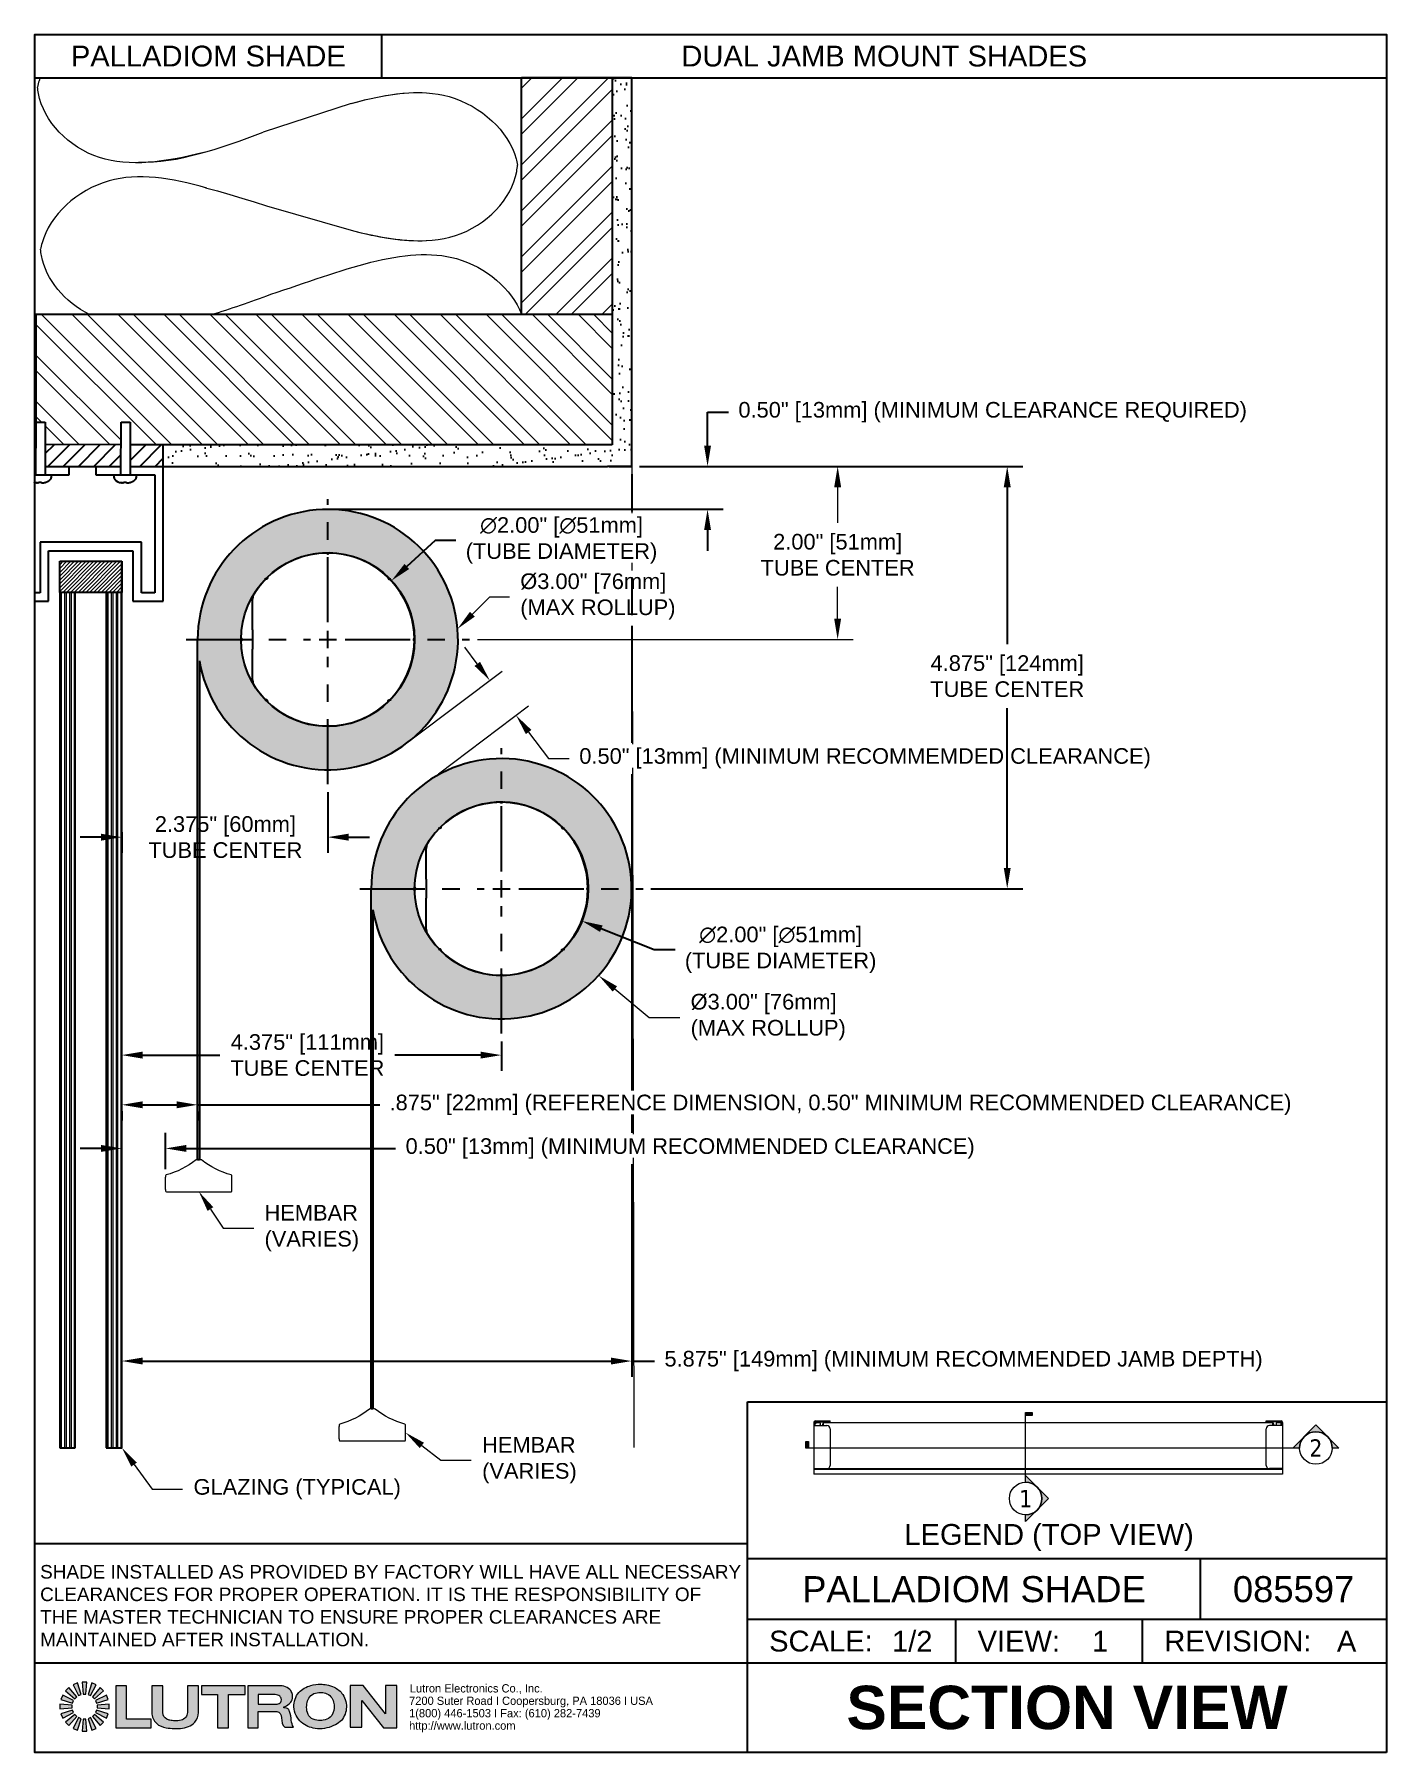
# Paper-space layout 'PALLADIOM_DUAL_JAMB_MOUNT-SECTION-085597' of a CAD drawing. Header units: inches. Extents: x 0.12 to 7.91, y 0.12 to 10.03.
# The model-space entities are those that its viewports show. They can reach past a viewport. Long polylines and large blocks are cut down to what shows.
import ezdxf
from ezdxf import colors
from ezdxf.entities.mleader import LeaderData, LeaderLine
from ezdxf.enums import TextEntityAlignment as Align
from ezdxf.math import Vec2, Vec3

# ---------------------------------------------------------------- set-up
doc = ezdxf.new("R2010")
doc.units = ezdxf.units.IN
doc.header["$LTSCALE"] = 0.5
doc.header["$MEASUREMENT"] = 0
doc.linetypes.add('CENTER2', pattern=[1.125, 0.75, -0.125, 0.125, -0.125])
doc.linetypes.add('HIDDEN2', pattern=[0.1875, 0.125, -0.0625])
doc.layers.get('0').update_dxf_attribs({"true_color": 0xc2ced6})
for name, color, linetype, lineweight in [('BORDER', 7, 'Continuous', 30), ('FABRIC-ROLL', 7, 'Continuous', 30), ('HEMBAR-ENDCAP', 7, 'Continuous', 9), ('SHADE-BRACKET', 7, 'Continuous', 30), ('STRUCTURE-SUB-STRUCTURE_THICK', 7, 'Continuous', 30), ('STRUCTURE-SUB-STRUCTURE_THIN', 7, 'Continuous', 9), ('TEXT', 7, 'Continuous', 18), ('TUBE', 7, 'HIDDEN2', 18)]:
    doc.layers.add(name, color=color, linetype=linetype, lineweight=lineweight)
doc.layers.add('VIEWPORT', color=2, linetype='Continuous')
doc.layers.get('VIEWPORT').off()
doc.styles.get("Standard").update_dxf_attribs({"font": 'arial.ttf'})
doc.styles.add('Tahoma', font='tahoma.ttf')
doc.styles.add('TEXTSTYLE_4', font='cgomg.ttf')
doc.styles.add('TEXTSTYLE_5', font='cgomgbd.ttf')
doc.dimstyles.new('MM IN LINE', dxfattribs={"dimscale": 0, "dimtxt": 0.09, "dimasz": 0.12, "dimexe": 0.09, "dimexo": 0.045, "dimgap": 0.0625, "dimtad": 0, "dimtih": 1, "dimtoh": 1, "dimlfac": -2, "dimrnd": 0.0625, "dimzin": 4, "dimdsep": 46, "dimtxsty": 'Standard', "dimcen": 0.045, "dimclrd": 256, "dimclre": 256, "dimclrt": 256, "dimadec": 0, "dimazin": 1, "dimtfac": 1, "dimtofl": 0, "dimtmove": 0, "dimatfit": 3, "dimfxl": 1, "dimtfill": 1, "dimtolj": 1, "dimtzin": 0, "dimlwd": -1, "dimlwe": -1, "dimarcsym": 0})
doc.dimstyles.get("Standard").update_dxf_attribs({"dimscale": 0, "dimtxt": 0.09, "dimasz": 0.12, "dimexe": 0.09, "dimexo": 0.045, "dimgap": 0.0625, "dimtad": 0, "dimtih": 1, "dimtoh": 1, "dimrnd": 0.0625, "dimzin": 4, "dimdsep": 46, "dimtxsty": 'Standard', "dimcen": 0.045, "dimclrd": 256, "dimclre": 256, "dimclrt": 256, "dimadec": 0, "dimazin": 1, "dimtfac": 1, "dimtofl": 0, "dimtmove": 0, "dimatfit": 3, "dimfxl": 1, "dimtfill": 1, "dimtolj": 1, "dimtzin": 0, "dimlwd": -1, "dimlwe": -1, "dimarcsym": 0})

# ---------------------------------------------------------------- blocks, each defined once
blk = doc.blocks.new('SECTION ARROW')
blk.add_hatch(color=256).paths.add_polyline_path([(4.656, 1.944), (4.656, 1.9272), (4.6185, 1.9272), (4.6185, 1.944)])
h = blk.add_hatch(color=256)
edge = h.paths.add_edge_path()
edge.add_line((4.6185, 1.5419), (4.6185, 1.5807))
edge.add_line((4.6185, 1.5807), (4.7511, 1.4481))
edge.add_line((4.7511, 1.4481), (4.6185, 1.3155))
edge.add_line((4.6185, 1.3155), (4.6185, 1.3544))
edge.add_arc((4.6185, 1.4481), 0.0938, 270, 450)
blk.add_line((4.6185, 1.5419), (4.6185, 1.944))
blk.add_lwpolyline([(4.656, 1.944), (4.656, 1.9272), (4.6185, 1.9272), (4.6185, 1.944)], close=True)
blk.add_lwpolyline([(4.6185, 1.5419), (4.6185, 1.5807), (4.7511, 1.4481), (4.6185, 1.3155), (4.6185, 1.3544, 1)], format="xyb", close=True)
blk.add_circle((4.6185, 1.4481), 0.0938)
at = {"style": 'Tahoma', "flags": 8}
blk.add_attdef('VIEWNUMBER', text='', height=0.0375, dxfattribs=at).set_placement((4.6185, 1.4481), align=Align.MIDDLE_CENTER)
blk = doc.blocks.new('SEC_AARROW 2')
h = blk.add_hatch(color=256)
edge = h.paths.add_edge_path()
edge.add_line((-0.0938, 0), (-0.1326, 0))
edge.add_line((-0.1326, 0), (0, 0.1326))
edge.add_line((0, 0.1326), (0.1326, 0))
edge.add_line((0.1326, 0), (0.0938, 0))
edge.add_arc((0, 0), 0.0938, 0, 180)
blk.add_hatch(color=256).paths.add_polyline_path([(-2.939, 0.0375), (-2.9222, 0.0375), (-2.9222, 0), (-2.939, 0)])
blk.add_line((-0.0938, 0), (-2.939, 0))
blk.add_lwpolyline([(-0.0938, 0), (-0.1326, 0), (0, 0.1326), (0.1326, 0), (0.0938, 0, 1)], format="xyb", close=True)
blk.add_lwpolyline([(-2.939, 0.0375), (-2.9222, 0.0375), (-2.9222, 0), (-2.939, 0)], close=True)
blk.add_circle((0, 0), 0.0938)
at = {"style": 'Tahoma', "flags": 8}
blk.add_attdef('VIEWNUMBER', text='', height=0.0375, dxfattribs=at).set_placement((0, 0), align=Align.MIDDLE_CENTER)
blk = doc.blocks.new('CONSUMER_BORDER_PORTRAIT_LINE_LEFT')
at = {"layer": 'TEXT'}
h = blk.add_hatch(color=256, dxfattribs=at)
h.paths.add_polyline_path([(0.4043, 0.4622), (0.4198, 0.4622), (0.4256, 0.5319), (0.3985, 0.5319)])
h.paths.add_polyline_path([(0.4198, 0.3182), (0.4043, 0.3182), (0.3985, 0.2485), (0.4256, 0.2485)])
h.paths.add_polyline_path([(0.2703, 0.3767), (0.34, 0.3825), (0.34, 0.398), (0.2703, 0.4038)])
h.paths.add_polyline_path([(0.4841, 0.3825), (0.5537, 0.3767), (0.5537, 0.4038), (0.4841, 0.398)])
h.paths.add_polyline_path([(0.4324, 0.4597), (0.4467, 0.4538), (0.4788, 0.5159), (0.4537, 0.5263)])
h.paths.add_polyline_path([(0.3916, 0.3207), (0.3773, 0.3266), (0.3453, 0.2645), (0.3703, 0.2541)])
h.paths.add_polyline_path([(0.2759, 0.4319), (0.3425, 0.4106), (0.3484, 0.4249), (0.2863, 0.457)])
h.paths.add_polyline_path([(0.4756, 0.3555), (0.5377, 0.3235), (0.5481, 0.3485), (0.4815, 0.3698)])
h.paths.add_polyline_path([(0.4575, 0.4466), (0.4684, 0.4357), (0.5218, 0.4808), (0.5026, 0.5)])
h.paths.add_polyline_path([(0.3666, 0.3338), (0.3556, 0.3447), (0.3022, 0.2996), (0.3214, 0.2804)])
h.paths.add_polyline_path([(0.3022, 0.4808), (0.3556, 0.4357), (0.3666, 0.4466), (0.3214, 0.5)])
h.paths.add_polyline_path([(0.4575, 0.3338), (0.5026, 0.2804), (0.5218, 0.2996), (0.4684, 0.3447)])
h.paths.add_polyline_path([(0.4756, 0.4249), (0.4815, 0.4106), (0.5481, 0.4319), (0.5377, 0.457)])
h.paths.add_polyline_path([(0.3484, 0.3555), (0.3425, 0.3698), (0.2759, 0.3485), (0.2863, 0.3235)])
h.paths.add_polyline_path([(0.3453, 0.5159), (0.3773, 0.4538), (0.3916, 0.4597), (0.3703, 0.5263)])
h.paths.add_polyline_path([(0.4324, 0.3207), (0.4537, 0.2541), (0.4788, 0.2645), (0.4467, 0.3266)])
h = blk.add_hatch(color=256, dxfattribs=at)
edge = h.paths.add_edge_path()
edge.add_line((0.5923, 0.2674), (0.7959, 0.2674))
edge.add_line((0.7959, 0.2674), (0.7959, 0.3182))
edge.add_line((0.7959, 0.3182), (0.6544, 0.3182))
edge.add_line((0.6544, 0.3182), (0.6544, 0.51))
edge.add_line((0.6544, 0.51), (0.5923, 0.51))
edge.add_line((0.5923, 0.51), (0.5923, 0.2674))
edge = h.paths.add_edge_path()
edge.add_spline(control_points=[(0.7999, 0.3555), (0.7989, 0.3325), (0.819, 0.2888), (0.877, 0.2648), (0.9251, 0.2649), (0.9683, 0.2628), (1.0101, 0.2729), (1.0555, 0.2993), (1.0669, 0.3358), (1.0682, 0.3555)], knot_values=[0, 0, 0, 0, 0.188111, 0.359458, 0.484066, 0.584571, 0.714437, 0.834186, 1, 1, 1, 1], degree=3, periodic=0)
edge.add_line((1.0682, 0.3555), (1.0682, 0.51))
edge.add_line((1.0682, 0.51), (1.0045, 0.51))
edge.add_line((1.0045, 0.51), (1.0045, 0.3555))
edge.add_spline(control_points=[(1.0045, 0.3555), (1.0041, 0.3459), (0.9973, 0.3254), (0.9664, 0.3076), (0.9339, 0.3088), (0.9058, 0.3092), (0.8773, 0.3211), (0.8615, 0.3385), (0.8622, 0.3555)], knot_values=[0, 0, 0, 0, 0.15202, 0.320142, 0.51822, 0.660899, 0.757095, 1, 1, 1, 1], degree=3, periodic=0)
edge.add_line((0.8622, 0.3555), (0.8622, 0.51))
edge.add_line((0.8622, 0.51), (0.7999, 0.51))
edge.add_line((0.7999, 0.51), (0.7999, 0.3555))
h.paths.add_polyline_path([(1.0862, 0.4597), (1.178, 0.4597), (1.178, 0.2674), (1.2413, 0.2674), (1.2413, 0.4597), (1.337, 0.4597), (1.337, 0.51), (1.0862, 0.51)])
edge = h.paths.add_edge_path()
edge.add_line((1.3527, 0.2674), (1.4123, 0.2674))
edge.add_line((1.4123, 0.2674), (1.4123, 0.3624))
edge.add_line((1.4123, 0.3624), (1.5188, 0.3624))
edge.add_spline(control_points=[(1.5188, 0.3624), (1.5394, 0.3615), (1.5502, 0.3211), (1.548, 0.2842), (1.5659, 0.271)], knot_values=[0, 0, 0, 0, 0.461097, 1, 1, 1, 1], degree=3, periodic=0)
edge.add_line((1.5659, 0.271), (1.6155, 0.271))
edge.add_spline(control_points=[(1.6155, 0.271), (1.6078, 0.2832), (1.6014, 0.3149), (1.5988, 0.3504), (1.5845, 0.3822), (1.5717, 0.3826), (1.559, 0.3825)], knot_values=[0, 0, 0, 0, 0.309273, 0.686569, 0.804595, 1, 1, 1, 1], degree=3, periodic=0)
edge.add_line((1.559, 0.3825), (1.559, 0.3883))
edge.add_spline(control_points=[(1.559, 0.3883), (1.5712, 0.3908), (1.5888, 0.4033), (1.6078, 0.4248), (1.6111, 0.4468), (1.6087, 0.4682), (1.5942, 0.4946), (1.5671, 0.507), (1.5438, 0.5104), (1.5339, 0.51), (1.5293, 0.51)], knot_values=[0, 0, 0, 0, 0.183729, 0.323126, 0.41577, 0.510898, 0.645084, 0.849809, 0.930648, 1, 1, 1, 1], degree=3, periodic=0)
edge.add_line((1.5293, 0.51), (1.3527, 0.51))
edge.add_line((1.3527, 0.51), (1.3527, 0.2674))
edge = h.paths.add_edge_path()
edge.add_line((1.4123, 0.4039), (1.5009, 0.4039))
edge.add_spline(control_points=[(1.5009, 0.4039), (1.5083, 0.4039), (1.5274, 0.4026), (1.547, 0.4183), (1.546, 0.44), (1.5303, 0.4591), (1.5114, 0.4597), (1.5009, 0.4597)], knot_values=[0, 0, 0, 0, 0.230109, 0.419054, 0.563256, 0.732365, 1, 1, 1, 1], degree=3, periodic=0)
edge.add_line((1.5009, 0.4597), (1.4123, 0.4597))
edge.add_line((1.4123, 0.4597), (1.4123, 0.4039))
h.paths.add_polyline_path([(1.9419, 0.271), (2.0085, 0.271), (2.0085, 0.4256), (2.1332, 0.2674), (2.2114, 0.2674), (2.2114, 0.5118), (2.145, 0.5118), (2.145, 0.3485), (2.0163, 0.5118), (1.9419, 0.5118)])
edge = h.paths.add_edge_path()
edge.add_spline(control_points=[(1.7707, 0.5194), (1.7523, 0.5195), (1.7072, 0.513), (1.636, 0.4778), (1.6057, 0.3838), (1.6498, 0.2926), (1.7288, 0.2619), (1.7948, 0.2617), (1.8439, 0.2774), (1.8973, 0.3071), (1.9297, 0.3774), (1.9099, 0.4587), (1.8573, 0.503), (1.8098, 0.5165), (1.7827, 0.5194), (1.7707, 0.5194)], knot_values=[0, 0, 0, 0, 0.06306, 0.155327, 0.255366, 0.367513, 0.466924, 0.528817, 0.591533, 0.641692, 0.734618, 0.832299, 0.906956, 0.958757, 1, 1, 1, 1], degree=3, periodic=0)
edge = h.paths.add_edge_path()
edge.add_spline(control_points=[(1.7707, 0.4713), (1.7579, 0.4713), (1.731, 0.4693), (1.7008, 0.4419), (1.6912, 0.4041), (1.6898, 0.3655), (1.7074, 0.3236), (1.7487, 0.3096), (1.789, 0.3092), (1.8348, 0.3268), (1.857, 0.3847), (1.8424, 0.4429), (1.8029, 0.4698), (1.7804, 0.4713), (1.7707, 0.4713)], knot_values=[0, 0, 0, 0, 0.074304, 0.154386, 0.220079, 0.299568, 0.381617, 0.466113, 0.537445, 0.620684, 0.736064, 0.868297, 0.943341, 1, 1, 1, 1], degree=3, periodic=0)
at = {"layer": 'BORDER'}
for p, q in [((2.125, 9.7751), (2.125, 10.0251)), ((0.125, 9.7751), (7.9125, 9.7751)), ((4.2305, 2.1462), (7.9125, 2.1462)), ((4.2305, 1.3284), (0.125, 1.3284)), ((6.8407, 0.8919), (6.8407, 1.2419)), ((5.4313, 0.6419), (5.4313, 0.8919)), ((6.5071, 0.6419), (6.5071, 0.8919)), ((0.125, 0.6419), (7.9125, 0.6419))]:
    blk.add_line(p, q, dxfattribs=at)
blk.add_lwpolyline([(7.9125, 0.125), (0.125, 0.125), (0.125, 10.0251), (7.9125, 10.0251)], close=True, dxfattribs=at)
for points in [[(7.9126, 1.2419), (4.2305, 1.2419), (4.2305, 2.1462)], [(7.9125, 0.8919), (4.2305, 0.8919), (4.2305, 1.2419)], [(4.2305, 0.125), (4.2305, 0.6419), (4.2305, 0.8919)]]:
    blk.add_lwpolyline(points, dxfattribs=at)
at = {"layer": 'TEXT'}
for p, q in [((4.6131, 2.0277), (4.6131, 1.7302)), ((4.6131, 2.0103), (4.6216, 2.0103)), ((4.6187, 2.0277), (4.6187, 2.0103)), ((4.6216, 2.0197), (4.6187, 2.0197)), ((4.6216, 2.0362), (4.7069, 2.0362)), ((4.6216, 2.0305), (4.7069, 2.0305)), ((4.6216, 2.0221), (4.6216, 2.0197)), ((4.6216, 2.0103), (4.6881, 2.0103)), ((4.6482, 2.0245), (4.624, 2.0245)), ((4.649, 2.0116), (4.6477, 2.0103)), ((4.6506, 2.0155), (4.6506, 2.0221)), ((4.6647, 2.0103), (4.6647, 2.0198)), ((4.6694, 2.0192), (4.6694, 2.0247)), ((7.2569, 2.0247), (4.6694, 2.0247)), ((4.6694, 2.0114), (4.6694, 2.0192)), ((4.6694, 2.0103), (4.6694, 2.0114)), ((4.7069, 2.0305), (4.7069, 2.0362)), ((4.7069, 1.9915), (4.7069, 1.78)), ((7.2194, 2.0362), (7.3047, 2.0362)), ((7.2194, 2.0305), (7.2194, 2.0362)), ((7.3047, 2.0305), (7.2194, 2.0305)), ((7.2194, 1.78), (7.2194, 1.9915)), ((7.3047, 2.0103), (7.2381, 2.0103)), ((7.2569, 2.0192), (7.2569, 2.0247)), ((7.2569, 2.0114), (7.2569, 2.0192)), ((7.2569, 2.0114), (7.2569, 2.0103)), ((7.2616, 2.0198), (7.2616, 2.0103)), ((7.3046, 2.0245), (7.2756, 2.0245)), ((7.2756, 2.0245), (7.2756, 2.0155)), ((7.2785, 2.0103), (7.2773, 2.0116)), ((7.3046, 2.0103), (7.3046, 2.0245)), ((7.3131, 2.0103), (7.3047, 2.0103)), ((7.3075, 2.0103), (7.3075, 2.0277)), ((7.3131, 2.0277), (7.3131, 1.7302)), ((4.6131, 1.7613), (4.6216, 1.7613)), ((7.3131, 1.756), (4.6131, 1.756)), ((7.3131, 1.7302), (4.6131, 1.7302)), ((4.6187, 1.7613), (4.6187, 1.756)), ((4.6216, 1.7613), (4.6881, 1.7613)), ((4.6441, 1.757), (4.6441, 1.7573)), ((4.6441, 1.7569), (4.6441, 1.757)), ((4.6442, 1.757), (4.6441, 1.757)), ((4.6441, 1.7569), (4.6441, 1.7569)), ((4.6442, 1.7613), (4.6443, 1.7569)), ((4.6443, 1.7569), (4.6442, 1.756)), ((4.6461, 1.7569), (4.6462, 1.7613)), ((4.6462, 1.756), (4.6461, 1.7569)), ((4.6503, 1.7569), (4.6503, 1.7613)), ((4.6503, 1.756), (4.6503, 1.7569)), ((4.6694, 1.7602), (4.6694, 1.7613)), ((7.2569, 1.7602), (4.6694, 1.7602)), ((7.3047, 1.7613), (7.2381, 1.7613)), ((7.2569, 1.7613), (7.2569, 1.7602)), ((7.3131, 1.7613), (7.3047, 1.7613)), ((7.3075, 1.756), (7.3075, 1.7613)), ((0.3666, 0.4466), (0.3214, 0.5)), ((0.3703, 0.5263), (0.3453, 0.5159)), ((0.3453, 0.5159), (0.3773, 0.4538)), ((0.3916, 0.4597), (0.3703, 0.5263)), ((0.3985, 0.5319), (0.4043, 0.4622)), ((0.4256, 0.5319), (0.3985, 0.5319)), ((0.4198, 0.4622), (0.4256, 0.5319)), ((0.4537, 0.5263), (0.4324, 0.4597)), ((0.4467, 0.4538), (0.4788, 0.5159)), ((0.4788, 0.5159), (0.4537, 0.5263)), ((0.5026, 0.5), (0.4575, 0.4466)), ((0.5218, 0.4808), (0.5026, 0.5)), ((0.5923, 0.51), (0.5923, 0.2674)), ((0.6544, 0.51), (0.5923, 0.51)), ((0.6544, 0.3182), (0.6544, 0.51)), ((0.7999, 0.51), (0.7999, 0.3555)), ((0.8622, 0.51), (0.7999, 0.51)), ((0.8622, 0.3555), (0.8622, 0.51)), ((1.0045, 0.51), (1.0045, 0.3555)), ((1.0682, 0.51), (1.0045, 0.51)), ((1.0682, 0.3555), (1.0682, 0.51)), ((1.0862, 0.51), (1.0862, 0.4597)), ((1.337, 0.51), (1.0862, 0.51)), ((1.337, 0.4597), (1.337, 0.51)), ((1.3527, 0.51), (1.3527, 0.2674)), ((1.5293, 0.51), (1.3527, 0.51)), ((1.9419, 0.5118), (1.9419, 0.271)), ((2.0163, 0.5118), (1.9419, 0.5118)), ((2.145, 0.3485), (2.0163, 0.5118)), ((2.145, 0.5118), (2.145, 0.3485)), ((2.2114, 0.5118), (2.145, 0.5118)), ((2.2114, 0.2674), (2.2114, 0.5118)), ((0.3484, 0.4249), (0.2863, 0.457)), ((0.3022, 0.4808), (0.3556, 0.4357)), ((0.3425, 0.4106), (0.3484, 0.4249)), ((0.3556, 0.4357), (0.3666, 0.4466)), ((0.3773, 0.4538), (0.3916, 0.4597)), ((0.4043, 0.4622), (0.4198, 0.4622)), ((0.4324, 0.4597), (0.4467, 0.4538)), ((0.4575, 0.4466), (0.4684, 0.4357)), ((0.4684, 0.4357), (0.5218, 0.4808)), ((0.5377, 0.457), (0.4756, 0.4249)), ((0.4756, 0.4249), (0.4815, 0.4106)), ((0.4815, 0.4106), (0.5481, 0.4319)), ((0.5537, 0.4038), (0.4841, 0.398)), ((0.4841, 0.398), (0.4841, 0.3825)), ((0.5481, 0.4319), (0.5377, 0.457)), ((0.5537, 0.3767), (0.5537, 0.4038)), ((1.0862, 0.4597), (1.178, 0.4597)), ((1.178, 0.4597), (1.178, 0.2674)), ((1.2413, 0.2674), (1.2413, 0.4597)), ((1.2413, 0.4597), (1.337, 0.4597)), ((1.4123, 0.4597), (1.4123, 0.4039)), ((1.5009, 0.4597), (1.4123, 0.4597)), ((1.4123, 0.4039), (1.5009, 0.4039)), ((2.0085, 0.271), (2.0085, 0.4256)), ((2.0085, 0.4256), (2.1332, 0.2674)), ((0.2863, 0.3235), (0.3484, 0.3555)), ((0.3556, 0.3447), (0.3022, 0.2996)), ((0.3214, 0.2804), (0.3666, 0.3338)), ((0.3484, 0.3555), (0.3425, 0.3698)), ((0.3773, 0.3266), (0.3453, 0.2645)), ((0.3666, 0.3338), (0.3556, 0.3447)), ((0.3703, 0.2541), (0.3916, 0.3207)), ((0.3916, 0.3207), (0.3773, 0.3266)), ((0.4043, 0.3182), (0.3985, 0.2485)), ((0.4198, 0.3182), (0.4043, 0.3182)), ((0.4256, 0.2485), (0.4198, 0.3182)), ((0.4467, 0.3266), (0.4324, 0.3207)), ((0.4324, 0.3207), (0.4537, 0.2541)), ((0.4788, 0.2645), (0.4467, 0.3266)), ((0.4684, 0.3447), (0.4575, 0.3338)), ((0.4575, 0.3338), (0.5026, 0.2804)), ((0.5218, 0.2996), (0.4684, 0.3447)), ((0.4815, 0.3698), (0.4756, 0.3555)), ((0.4756, 0.3555), (0.5377, 0.3235)), ((0.5481, 0.3485), (0.4815, 0.3698)), ((0.4841, 0.3825), (0.5537, 0.3767)), ((0.5026, 0.2804), (0.5218, 0.2996)), ((0.5377, 0.3235), (0.5481, 0.3485)), ((0.7959, 0.3182), (0.6544, 0.3182)), ((0.7959, 0.2674), (0.7959, 0.3182)), ((1.4123, 0.2674), (1.4123, 0.3624)), ((1.4123, 0.3624), (1.5188, 0.3624)), ((1.559, 0.3825), (1.559, 0.3883)), ((0.3453, 0.2645), (0.3703, 0.2541)), ((0.3985, 0.2485), (0.4256, 0.2485)), ((0.4537, 0.2541), (0.4788, 0.2645)), ((0.5923, 0.2674), (0.7959, 0.2674)), ((1.178, 0.2674), (1.2413, 0.2674)), ((1.3527, 0.2674), (1.4123, 0.2674)), ((1.5659, 0.271), (1.6155, 0.271)), ((1.9419, 0.271), (2.0085, 0.271)), ((2.1332, 0.2674), (2.2114, 0.2674))]:
    blk.add_line(p, q, dxfattribs=at)
at = {"layer": 'TEXT', "linetype": 'Continuous'}
for p, q in [((0.3214, 0.5), (0.3022, 0.4808)), ((0.2703, 0.4038), (0.2703, 0.3767)), ((0.34, 0.398), (0.2703, 0.4038)), ((0.2863, 0.457), (0.2759, 0.4319)), ((0.2759, 0.4319), (0.3425, 0.4106)), ((0.34, 0.3825), (0.34, 0.398)), ((0.2703, 0.3767), (0.34, 0.3825)), ((0.3425, 0.3698), (0.2759, 0.3485)), ((0.2759, 0.3485), (0.2863, 0.3235)), ((0.3022, 0.2996), (0.3214, 0.2804))]:
    blk.add_line(p, q, dxfattribs=at)
at = {"layer": 'TEXT'}
for points in [[(4.6441, 1.7573), (4.6441, 1.7578), (4.6441, 1.7586), (4.6442, 1.7593), (4.6442, 1.76), (4.6442, 1.7605)], [(4.6441, 1.756), (4.6441, 1.7565), (4.6441, 1.7569)], [(4.6443, 1.7569), (4.6442, 1.7569), (4.6442, 1.757)]]:
    blk.add_lwpolyline(points, dxfattribs=at)
for centre, radius, start, end in [((4.6216, 2.0277), 0.00844, 90, 180), ((4.6216, 2.0277), 0.00281, 90, 180), ((4.624, 2.0221), 0.0024, 90, 180), ((4.6482, 2.0221), 0.0024, 0, 90), ((4.645, 2.0155), 0.00562, 315, 0), ((4.6692, 2.0198), 0.0045, 91, 180), ((4.6881, 1.9915), 0.0187, 0, 90), ((7.2381, 1.9915), 0.0187, 90, 180), ((7.2571, 2.0198), 0.0045, 0, 89), ((7.2812, 2.0155), 0.00562, 180, 225), ((7.3047, 2.0277), 0.00844, 0, 90), ((7.3047, 2.0277), 0.00281, 0, 90), ((4.6881, 1.78), 0.0187, 270, 0), ((7.2381, 1.78), 0.0187, 180, 270)]:
    blk.add_arc(centre, radius, start, end, dxfattribs=at)
for points, knots in [([(1.559, 0.3883), (1.5712, 0.3908), (1.5888, 0.4033), (1.6078, 0.4248), (1.6111, 0.4468), (1.6087, 0.4682), (1.5942, 0.4946), (1.5671, 0.507), (1.5438, 0.5104), (1.5339, 0.51), (1.5293, 0.51)], [0, 0, 0, 0, 0.183729, 0.323126, 0.41577, 0.510898, 0.645084, 0.849809, 0.930648, 1, 1, 1, 1]), ([(1.7707, 0.5194), (1.7523, 0.5195), (1.7072, 0.513), (1.636, 0.4778), (1.6057, 0.3838), (1.6498, 0.2926), (1.7288, 0.2619), (1.7948, 0.2617), (1.8439, 0.2774), (1.8973, 0.3071), (1.9297, 0.3774), (1.9099, 0.4587), (1.8573, 0.503), (1.8098, 0.5165), (1.7827, 0.5194), (1.7707, 0.5194)], [0, 0, 0, 0, 0.06306, 0.155327, 0.255366, 0.367513, 0.466924, 0.528817, 0.591533, 0.641692, 0.734618, 0.832299, 0.906956, 0.958757, 1, 1, 1, 1]), ([(1.5009, 0.4039), (1.5083, 0.4039), (1.5274, 0.4026), (1.547, 0.4183), (1.546, 0.44), (1.5303, 0.4591), (1.5114, 0.4597), (1.5009, 0.4597)], [0, 0, 0, 0, 0.230109, 0.419054, 0.563256, 0.732365, 1, 1, 1, 1]), ([(1.7707, 0.4713), (1.7579, 0.4713), (1.731, 0.4693), (1.7008, 0.4419), (1.6912, 0.4041), (1.6898, 0.3655), (1.7074, 0.3236), (1.7487, 0.3096), (1.789, 0.3092), (1.8348, 0.3268), (1.857, 0.3847), (1.8424, 0.4429), (1.8029, 0.4698), (1.7804, 0.4713), (1.7707, 0.4713)], [0, 0, 0, 0, 0.074304, 0.154386, 0.220079, 0.299568, 0.381617, 0.466113, 0.537445, 0.620684, 0.736064, 0.868297, 0.943341, 1, 1, 1, 1]), ([(0.7999, 0.3555), (0.7989, 0.3325), (0.819, 0.2888), (0.877, 0.2648), (0.9251, 0.2649), (0.9683, 0.2628), (1.0101, 0.2729), (1.0555, 0.2993), (1.0669, 0.3358), (1.0682, 0.3555)], [0, 0, 0, 0, 0.188111, 0.359458, 0.484066, 0.584571, 0.714437, 0.834186, 1, 1, 1, 1]), ([(1.0045, 0.3555), (1.0041, 0.3459), (0.9973, 0.3254), (0.9664, 0.3076), (0.9339, 0.3088), (0.9058, 0.3092), (0.8773, 0.3211), (0.8615, 0.3385), (0.8622, 0.3555)], [0, 0, 0, 0, 0.15202, 0.320142, 0.51822, 0.660899, 0.757095, 1, 1, 1, 1]), ([(1.5188, 0.3624), (1.5394, 0.3615), (1.5502, 0.3211), (1.548, 0.2842), (1.5659, 0.271)], [0, 0, 0, 0, 0.461097, 1, 1, 1, 1]), ([(1.6155, 0.271), (1.6078, 0.2832), (1.6014, 0.3149), (1.5988, 0.3504), (1.5845, 0.3822), (1.5717, 0.3826), (1.559, 0.3825)], [0, 0, 0, 0, 0.309273, 0.686569, 0.804595, 1, 1, 1, 1])]:
    blk.add_open_spline(points, degree=3, knots=knots, dxfattribs=at)
ref = blk.add_blockref('SECTION ARROW', (1.2145, 0.1405), dxfattribs=at)
ref.add_attrib('VIEWNUMBER', '1', dxfattribs={"layer": '0', "height": 0.1, "style": 'Tahoma'}).set_placement((5.833, 1.5886), align=Align.MIDDLE_CENTER)
ref = blk.add_blockref('SEC_AARROW 2', (7.5049, 1.8802), dxfattribs=at)
ref.add_attrib('VIEWNUMBER', '2', dxfattribs={"layer": '0', "height": 0.1, "style": 'Tahoma'}).set_placement((7.5049, 1.8802), align=Align.MIDDLE_CENTER)
at = {"layer": 'TEXT', "lineweight": 15}
for s, style, p in [('Lutron Electronics Co., Inc.', 'TEXTSTYLE_5', (2.2854, 0.4716)), ('7200 Suter Road I Coopersburg, PA 18036 I USA', 'TEXTSTYLE_4', (2.2813, 0.4)), ('http://www.lutron.com', 'TEXTSTYLE_4', (2.2813, 0.2569)), ('1(800) 446-1503 I Fax: (610) 282-7439', 'TEXTSTYLE_4', (2.2813, 0.3285))]:
    blk.add_text(s, height=0.047717, dxfattribs=dict(at, style=style)).set_placement(p)
at = {"layer": 'TEXT'}
for s, width, gutter_width, heights, insert, char_height, attachment_point in [('LEGEND (TOP VIEW)', 1.712861, 1, [0], (5.1346, 1.4422), 0.12, 1), ('SHADE INSTALLED AS PROVIDED BY FACTORY WILL HAVE ALL NECESSARY CLEARANCES FOR PROPER OPERATION. IT IS THE RESPONSIBILITY OF THE MASTER TECHNICIAN TO ENSURE PROPER CLEARANCES ARE MAINTAINED AFTER INSTALLATION.', 4.040737, 0.681, [0.5265], (0.1559, 1.2061), 0.078, 1), ('SCALE:', 1.2008, 1, [0], (4.3555, 0.7669), 0.12, 4), ('VIEW:', 1.2008, 1, [0], (5.5563, 0.7669), 0.12, 4), ('REVISION:', 1.200751, 1, [0], (6.6321, 0.7669), 0.12, 4), ('{\\fArial|b1|i0|c0|p34;SECTION VIEW}', 3.1875, 1, [0], (6.0715, 0.3835), 0.25, 5)]:
    blk.add_mtext_dynamic_manual_height_columns(s, width=width, gutter_width=gutter_width, heights=heights, dxfattribs=dict(at, insert=insert, char_height=char_height, attachment_point=attachment_point))
blk = doc.blocks.new('CONSUMER_PORTRAIT_TITLE_BK_ATTRIBUTE')
at = {"layer": 'TEXT'}
for tag, height, p in [('ROLLER_FAMILY', 0.12, (1.125, 9.9001)), ('MOUNT', 0.12, (5.0188, 9.9001)), ('FAMILY', 0.15, (5.5356, 1.0669)), ('PN', 0.15, (7.3766, 1.0669)), ('#/#', 0.12, (5.1798, 0.7669)), ('VIEW', 0.12, (6.2622, 0.7669)), ('REV', 0.12, (7.6821, 0.7669))]:
    blk.add_attdef(tag, text='', height=height, dxfattribs=at).set_placement(p, align=Align.MIDDLE_CENTER)
blk = doc.blocks.new('wall')
at = {"layer": 'STRUCTURE-SUB-STRUCTURE_THICK'}
for p, q in [((0, 0), (0, 4.842)), ((-0.217, 0), (-5.462, 0))]:
    blk.add_line(p, q, dxfattribs=at)
at = {"layer": 'STRUCTURE-SUB-STRUCTURE_THIN'}
for p, q in [((-2.065, 4.331), (-3.133, 3.741)), ((-3.831, 2.601), (-3.686, 2.536)), ((-3.686, 2.536), (-3.539, 2.465)), ((-3.539, 2.465), (-3.391, 2.389)), ((-3.391, 2.389), (-3.242, 2.31)), ((-3.242, 2.31), (-3.091, 2.228)), ((-3.091, 2.228), (-2.065, 1.728))]:
    blk.add_line(p, q, dxfattribs=at)
for points, knots in [([(-5.844, 4.842), (-5.846, 4.828), (-5.856, 4.77), (-5.864, 4.712), (-5.868, 4.669)], [3.43116976, 3.43116976, 3.43116976, 3.43116976, 3.44795535, 3.49776116, 3.49776116, 3.49776116, 3.49776116]), ([(-5.844, 4.842), (-5.846, 4.828), (-5.856, 4.77), (-5.864, 4.712), (-5.868, 4.669)], [3.43116976, 3.43116976, 3.43116976, 3.43116976, 3.44795535, 3.49776116, 3.49776116, 3.49776116, 3.49776116]), ([(-3.851, 3.328), (-4.326, 3.124), (-5.207, 2.918), (-5.819, 4.006), (-5.866, 4.625), (-5.868, 4.669)], [2.165794, 2.165794, 2.165794, 2.165794, 2.791081, 3.447955, 3.497761, 3.497761, 3.497761, 3.497761]), ([(-2.065, 4.331), (-1.629, 4.538), (-0.788, 4.756), (-0.133, 3.727), (-0.052, 3.112), (-0.048, 3.068)], [2.197645, 2.197645, 2.197645, 2.197645, 2.791081, 3.447955, 3.497761, 3.497761, 3.497761, 3.497761]), ([(-2.065, 1.728), (-1.59, 1.524), (-0.709, 1.317), (-0.097, 2.406), (-0.05, 3.025), (-0.048, 3.068)], [2.165794, 2.165794, 2.165794, 2.165794, 2.791081, 3.447955, 3.497761, 3.497761, 3.497761, 3.497761]), ([(-3.818, 2.595), (-4.251, 2.809), (-5.092, 3.026), (-5.747, 1.998), (-5.828, 1.382), (-5.832, 1.339)], [2.197645, 2.197645, 2.197645, 2.197645, 2.791081, 3.447955, 3.497761, 3.497761, 3.497761, 3.497761]), ([(-5.238, 0), (-5.54, 0.254), (-5.789, 0.759), (-5.83, 1.295), (-5.832, 1.339)], [2.8855101, 2.8855101, 2.8855101, 2.8855101, 3.4479553, 3.4977612, 3.4977612, 3.4977612, 3.4977612]), ([(-3.042, 0.415), (-2.182, 0.893), (-0.965, 1.764), (-0.119, 0.521), (0, 0.006)], [1.740353, 1.740353, 1.740353, 1.740353, 2.791081, 3.396262, 3.396262, 3.396262, 3.396262])]:
    blk.add_open_spline(points, degree=3, knots=knots, dxfattribs=at)
for points in [[(-2.065, 4.331), (-1.738, 4.486), (-1.432, 4.583), (-1.151, 4.551)], [(-4.645, 3.126), (-4.166, 3.1), (-3.657, 3.417), (-3.133, 3.741)], [(-2.065, 1.728), (-1.736, 1.586), (-1.429, 1.495), (-1.151, 1.517)], [(-3.764, 0), (-3.528, 0.114), (-3.286, 0.264), (-3.042, 0.415)]]:
    blk.add_open_spline(points, degree=3, dxfattribs=at)
blk = doc.blocks.new('A$C7FF15E1D')
at = {"layer": 'STRUCTURE-SUB-STRUCTURE_THICK'}
h = blk.add_hatch(dxfattribs=at)
h.set_pattern_fill('AR-SAND', color=256, scale=0.0625)
h.set_pattern_definition([(37.5, (0.81911, -1e-08), (-0.0039371, 0.1204265), [0, -0.095, 0, -0.10625, 0, -0.1015625]), (7.5, (0.8191, -1e-08), (0.110611, 0.176384), [0, -0.05125, 0, -0.085625, 0, -0.0328125]), (327.5, (0.74223, -1e-08), (0.1946339, 0.0003537), [0, -0.03125, 0, -0.1125, 0, -0.146875]), (317.5, (0.74223, -1e-08), (0.187883, 0.0548547), [0, -0.015625, 0, -0.07375, 0, -0.084375])])
h.paths.add_polyline_path([(0.7155, 7.4887), (0.6034, 7.4887), (0.6034, 5.3734), (-1.9835, 5.3734), (-1.9834, 5.2497), (-1.1451, 5.2497), (-0.7277, 5.2497), (0.7155, 5.2497), (0.7155, 6.1269)])
at = {"layer": 'STRUCTURE-SUB-STRUCTURE_THICK', "transparency": 33554559}
h = blk.add_hatch(dxfattribs=at)
h.set_pattern_fill('ANSI31', color=256, scale=0.5)
h.paths.add_polyline_path([(-2.2264, 5.3735), (-2.6631, 5.3747), (-2.6631, 5.2497), (-2.2267, 5.2497)])
h = blk.add_hatch(dxfattribs=at)
h.set_pattern_fill('ANSI31', color=256, scale=0.5)
h.paths.add_polyline_path([(-1.9834, 5.2497), (-1.9835, 5.3734), (-2.1733, 5.3734), (-2.1733, 5.2497)])
at = {"layer": 'STRUCTURE-SUB-STRUCTURE_THIN', "linetype": 'Continuous'}
h = blk.add_hatch(dxfattribs=at)
h.set_pattern_fill('ANSI32', color=256, scale=0.5)
h.set_pattern_definition([(45, (-0.78588, -0.27527), (-0.1325825, 0.1325825), []), (45, (-0.6975, -0.27527), (-0.1325825, 0.1325825), [])])
h.paths.add_polyline_path([(0.6034, 7.4887), (0.0804, 7.4883), (0.0804, 6.1247), (0.6034, 6.124)])
h = blk.add_hatch(dxfattribs=at)
h.set_pattern_fill('ANSI32', color=256, scale=0.5, angle=90)
h.paths.add_polyline_path([(0.6034, 6.124), (-2.7166, 6.124), (-2.7166, 5.5042), (-2.6631, 5.5042), (-2.6631, 5.3747), (-2.2264, 5.3735), (-2.226, 5.5042), (-2.1733, 5.5042), (-2.1733, 5.3734), (0.6034, 5.3714)])
h = blk.add_hatch(dxfattribs=at)
h.set_pattern_fill('ANSI31', color=256, scale=0.125)
h.set_pattern_definition([(45, (-4.150803, 0.539166), (-0.011048543, 0.011048543), [])])
h.paths.add_polyline_path([(-2.5799, 4.7027), (-2.5799, 4.5237), (-2.222, 4.5237), (-2.222, 4.7027)])
blk.add_line((0.0804, 7.4837), (-2.7166, 7.4887))
at = {"layer": 'STRUCTURE-SUB-STRUCTURE_THICK'}
for p, q in [((0.0804, 6.1246), (0.0804, 7.4887)), ((0.7155, 7.4887), (0.0804, 7.4887)), ((0.0804, 6.1246), (0.0804, 7.4837)), ((0.6034, 7.4887), (0.6034, 5.3745)), ((0.7155, 5.2497), (0.7155, 7.4887)), ((-0.4157, 6.124), (-2.7166, 6.124)), ((-2.7166, 6.124), (-2.7166, 5.3745)), ((0.6034, 6.124), (-2.7166, 6.124)), ((-2.7167, 5.2014), (-2.7158, 5.5042)), ((-2.7158, 5.5042), (-2.6631, 5.5042)), ((-2.6631, 5.5042), (-2.6631, 5.2014)), ((-2.2268, 5.2014), (-2.226, 5.5042)), ((-2.226, 5.5042), (-2.1733, 5.5042)), ((-2.1733, 5.5042), (-2.1733, 5.2014)), ((-2.7162, 5.3747), (-2.7166, 5.3747)), ((-2.2264, 5.3735), (-2.6631, 5.3747)), ((0.6034, 5.3734), (-2.1733, 5.3734)), ((-1.9834, 5.2497), (-1.9835, 5.3734)), ((-2.6631, 5.2497), (-2.2267, 5.2497)), ((-2.5254, 5.2014), (-2.5254, 5.25)), ((-2.3723, 5.25), (-2.3723, 5.2014)), ((-2.1733, 5.2497), (-1.9642, 5.2497)), ((-1.9834, 4.4722), (-1.9834, 5.2501)), ((-1.9642, 5.2497), (-1.5468, 5.2497)), ((-1.5468, 5.2497), (0.5751, 5.2497)), ((0.7155, 5.2497), (0.5751, 5.2497)), ((0.5848, 5.2497), (0.7155, 5.2497)), ((-2.7258, 5.1576), (-2.7255, 5.1579)), ((-2.7233, 5.2014), (-2.5254, 5.2014)), ((-2.7076, 5.1553), (-2.7014, 5.1553)), ((-2.7014, 5.1553), (-2.7014, 5.1579)), ((-2.6844, 5.1579), (-2.6844, 5.1553)), ((-2.6844, 5.1553), (-2.6782, 5.1553)), ((-2.6603, 5.158), (-2.66, 5.1577)), ((-2.3723, 5.2014), (-2.032, 5.2014)), ((-2.2178, 5.1553), (-2.2116, 5.1553)), ((-2.2116, 5.1553), (-2.2116, 5.1579)), ((-2.1946, 5.1579), (-2.1946, 5.1553)), ((-2.1946, 5.1553), (-2.1883, 5.1553)), ((-2.032, 5.2014), (-2.032, 4.5208)), ((-2.1091, 4.8125), (-2.6924, 4.8125)), ((-2.6924, 4.8125), (-2.6924, 4.5208)), ((-2.6438, 4.4722), (-2.6438, 4.7639)), ((-2.6438, 4.7639), (-2.1577, 4.7639)), ((-2.1577, 4.7639), (-2.1577, 4.4722)), ((-2.1091, 4.5208), (-2.1091, 4.8125)), ((-2.5799, 4.7027), (-2.222, 4.7027)), ((-2.5799, 4.5237), (-2.5799, 4.7027)), ((-2.222, -0.4045), (-2.222, 4.7027)), ((-2.222, 4.7027), (-2.222, 4.5237)), ((-2.6924, 4.5208), (-2.7247, 4.5208)), ((-2.7247, 4.4722), (-2.6438, 4.4722)), ((-2.222, 4.5237), (-2.5799, 4.5237)), ((-2.5799, 4.5237), (-2.5799, -0.4045)), ((-2.4904, -0.4045), (-2.4904, 4.5237)), ((-2.3115, 4.5237), (-2.3115, -0.4045)), ((-2.1577, 4.4722), (-1.9834, 4.4722)), ((-2.032, 4.5208), (-2.1091, 4.5208)), ((-2.5799, -0.4045), (-2.4904, -0.4045)), ((-2.3115, -0.4045), (-2.222, -0.4045))]:
    blk.add_line(p, q, dxfattribs=at)
at = {"layer": 'STRUCTURE-SUB-STRUCTURE_THICK', "linetype": 'Continuous'}
for p, q in [((-2.2359, 5.1576), (-2.2357, 5.1579)), ((-2.1704, 5.158), (-2.1702, 5.1577))]:
    blk.add_line(p, q, dxfattribs=at)
at = {"layer": 'STRUCTURE-SUB-STRUCTURE_THICK'}
for centre, radius, start, end in [((-2.676, 5.2098), 0.0545, 286.9951, 329.23284), ((-2.641, 5.189), 0.0138, 329.23284, 63.54907), ((-2.255, 5.1889), 0.0138, 116.57481, 210.89104), ((-2.2201, 5.2098), 0.0545, 210.89104, 253.12878), ((-2.1861, 5.2098), 0.0545, 286.9951, 329.23284), ((-2.1511, 5.189), 0.0138, 329.23284, 63.54907)]:
    blk.add_arc(centre, radius, start, end, dxfattribs=at)
for points, start_tangent, end_tangent in [([(-2.7255, 5.1579), (-2.7231, 5.1572)], (0.954942, -0.296792), (0.967489, -0.252912)), ([(-2.7231, 5.1572), (-2.7222, 5.157)], (0.967489, -0.252912), (0.971254, -0.238044)), ([(-2.7222, 5.157), (-2.7206, 5.1566)], (0.971254, -0.238044), (0.977927, -0.208945)), ([(-2.7206, 5.1566), (-2.7194, 5.1564)], (0.977927, -0.208945), (0.981929, -0.18925)), ([(-2.7194, 5.1564), (-2.718, 5.1561)], (0.981929, -0.18925), (0.986304, -0.16494)), ([(-2.718, 5.1561), (-2.7167, 5.1559)], (0.986304, -0.16494), (0.989963, -0.14133)), ([(-2.7167, 5.1559), (-2.7155, 5.1557)], (0.989963, -0.14133), (0.992639, -0.12111)), ([(-2.7155, 5.1557), (-2.7138, 5.1556)], (0.992639, -0.12111), (0.995556, -0.094166)), ([(-2.7138, 5.1556), (-2.7129, 5.1555)], (0.995556, -0.094166), (0.996944, -0.078114)), ([(-2.7076, 5.1553), (-2.7129, 5.1555)], (-0.999999, -0.001081), (-0.999318, 0.036927)), ([(-2.7014, 5.1579), (-2.6993, 5.1578), (-2.6972, 5.1577), (-2.695, 5.1577), (-2.6929, 5.1577), (-2.6908, 5.1577), (-2.6887, 5.1577), (-2.6865, 5.1578), (-2.6844, 5.1579)], (0.998061, -0.06224), (0.997924, 0.064397)), ([(-2.6782, 5.1553), (-2.6756, 5.1554)], (0.999999, 0.001081), (0.999236, 0.039091)), ([(-2.6756, 5.1554), (-2.6749, 5.1554)], (0.999236, 0.039091), (0.998795, 0.049076)), ([(-2.6749, 5.1554), (-2.673, 5.1555)], (0.998795, 0.049076), (0.996773, 0.080275)), ([(-2.673, 5.1555), (-2.672, 5.1556)], (0.996773, 0.080275), (0.995344, 0.096386)), ([(-2.672, 5.1556), (-2.6703, 5.1558)], (0.995344, 0.096386), (0.992374, 0.12326)), ([(-2.6703, 5.1558), (-2.6691, 5.156)], (0.992374, 0.12326), (0.989643, 0.143547)), ([(-2.6691, 5.156), (-2.6678, 5.1562)], (0.989643, 0.143547), (0.985945, 0.167068)), ([(-2.6678, 5.1562), (-2.6664, 5.1564)], (0.985945, 0.167068), (0.9815, 0.191461)), ([(-2.6664, 5.1564), (-2.6652, 5.1567)], (0.9815, 0.191461), (0.977476, 0.211047)), ([(-2.6652, 5.1567), (-2.6636, 5.157)], (0.977476, 0.211047), (0.97071, 0.240254)), ([(-2.6636, 5.157), (-2.6627, 5.1573)], (0.97071, 0.240254), (0.966943, 0.254991)), ([(-2.6627, 5.1573), (-2.6603, 5.158)], (0.966943, 0.254991), (0.954298, 0.298856)), ([(-2.2357, 5.1579), (-2.2332, 5.1572)], (0.954942, -0.296792), (0.967489, -0.252912)), ([(-2.2332, 5.1572), (-2.2324, 5.157)], (0.967489, -0.252912), (0.971254, -0.238044)), ([(-2.2324, 5.157), (-2.2307, 5.1566)], (0.971254, -0.238044), (0.977927, -0.208945)), ([(-2.2307, 5.1566), (-2.2296, 5.1564)], (0.977927, -0.208945), (0.981929, -0.18925)), ([(-2.2296, 5.1564), (-2.2282, 5.1561)], (0.981929, -0.18925), (0.986304, -0.16494)), ([(-2.2282, 5.1561), (-2.2268, 5.1559)], (0.986304, -0.16494), (0.989963, -0.14133)), ([(-2.2268, 5.1559), (-2.2256, 5.1557)], (0.989963, -0.14133), (0.992639, -0.12111)), ([(-2.2256, 5.1557), (-2.224, 5.1556)], (0.992639, -0.12111), (0.995556, -0.094166)), ([(-2.224, 5.1556), (-2.223, 5.1555)], (0.995556, -0.094166), (0.996944, -0.078114)), ([(-2.2178, 5.1553), (-2.223, 5.1555)], (-0.999999, -0.001081), (-0.999318, 0.036927)), ([(-2.2116, 5.1579), (-2.2094, 5.1578), (-2.2073, 5.1577), (-2.2052, 5.1577), (-2.2031, 5.1577), (-2.2009, 5.1577), (-2.1988, 5.1577), (-2.1967, 5.1578), (-2.1946, 5.1579)], (0.998061, -0.06224), (0.997924, 0.064397)), ([(-2.1883, 5.1553), (-2.1857, 5.1554)], (0.999999, 0.001081), (0.999236, 0.039091)), ([(-2.1857, 5.1554), (-2.1851, 5.1554)], (0.999236, 0.039091), (0.998795, 0.049076)), ([(-2.1851, 5.1554), (-2.1831, 5.1555)], (0.998795, 0.049076), (0.996773, 0.080275)), ([(-2.1831, 5.1555), (-2.1821, 5.1556)], (0.996773, 0.080275), (0.995344, 0.096386)), ([(-2.1821, 5.1556), (-2.1805, 5.1558)], (0.995344, 0.096386), (0.992374, 0.12326)), ([(-2.1805, 5.1558), (-2.1793, 5.156)], (0.992374, 0.12326), (0.989643, 0.143547)), ([(-2.1793, 5.156), (-2.1779, 5.1562)], (0.989643, 0.143547), (0.985945, 0.167068)), ([(-2.1779, 5.1562), (-2.1765, 5.1564)], (0.985945, 0.167068), (0.9815, 0.191461)), ([(-2.1765, 5.1564), (-2.1754, 5.1567)], (0.9815, 0.191461), (0.977476, 0.211047)), ([(-2.1754, 5.1567), (-2.1737, 5.157)], (0.977476, 0.211047), (0.97071, 0.240254)), ([(-2.1737, 5.157), (-2.1729, 5.1573)], (0.97071, 0.240254), (0.966943, 0.254991)), ([(-2.1729, 5.1573), (-2.1704, 5.158)], (0.966943, 0.254991), (0.954298, 0.298856))]:
    blk.add_spline(points, degree=3, dxfattribs=dict(at, start_tangent=start_tangent, end_tangent=end_tangent))
at = {"layer": 'STRUCTURE-SUB-STRUCTURE_THIN', "linetype": 'Continuous'}
for p, q in [((-2.5799, -0.4045), (-2.5799, 4.7027)), ((-2.5688, -0.4045), (-2.5688, 4.5237)), ((-2.5501, -0.4045), (-2.5501, 4.5237)), ((-2.5407, -0.4045), (-2.5407, 4.5237)), ((-2.5219, -0.4045), (-2.5219, 4.5237)), ((-2.5126, -0.4045), (-2.5126, 4.5237)), ((-2.4938, -0.4045), (-2.4938, 4.5237)), ((-2.3115, -0.4045), (-2.3097, 4.5237)), ((-2.3004, -0.4045), (-2.3004, 4.5237)), ((-2.2816, -0.4045), (-2.2816, 4.5237)), ((-2.2722, -0.4045), (-2.2722, 4.5237)), ((-2.2535, -0.4045), (-2.2535, 4.5237)), ((-2.2441, -0.4045), (-2.2441, 4.5237)), ((-2.2254, -0.4045), (-2.2254, 4.5237))]:
    blk.add_line(p, q, dxfattribs=at)
at = {"xscale": 0.475, "yscale": 0.2806764538267917, "zscale": 0.2806764538267917}
blk.add_blockref('wall', (0.0804, 6.1246), dxfattribs=at)
blk = doc.blocks.new('*D8')
at = {"layer": 'Defpoints', "color": 0, "transparency": 16777216}
for p in [(3.564, 7.5361), (2.6295, 6.5386, -3.2952), (4.7501, 6.5386)]:
    blk.add_point(p, dxfattribs=at)
at = {"layer": 'TEXT', "transparency": 16777216}
for p, q in [((3.609, 7.5361), (4.8401, 7.5361)), ((4.7501, 7.4161), (4.7501, 7.2105)), ((4.7501, 6.6586), (4.7501, 6.8421)), ((2.6745, 6.5386), (4.8401, 6.5386))]:
    blk.add_line(p, q, dxfattribs=at)
for points in [[(4.7301, 7.4161), (4.7701, 7.4161), (4.7501, 7.5361)], [(4.7301, 6.6586), (4.7701, 6.6586), (4.7501, 6.5386)]]:
    blk.add_solid(points, dxfattribs=at)
at = {"layer": 'TEXT', "transparency": 16777216, "insert": (4.7501, 7.0263), "char_height": 0.09, "attachment_point": 5, "bg_fill": 3, "box_fill_scale": 1.25, "bg_fill_color": 256, "bg_fill_true_color": 13158600, "bg_fill_transparency": 0}
blk.add_mtext('\\A1;2.00" [51mm]\\PTUBE CENTER', dxfattribs=at)
blk = doc.blocks.new('*D10')
at = {"layer": 'Defpoints', "color": 0, "transparency": 16777216}
for p in [(0.6265, 3.6062), (0.6265, 3.5023), (0.8784, 3.4411)]:
    blk.add_point(p, dxfattribs=at)
at = {"layer": 'FABRIC-ROLL', "transparency": 16777216}
for p, q in [((0.6265, 3.5473), (0.6265, 3.6962)), ((0.8784, 3.4861), (0.8784, 3.6962)), ((0.5065, 3.6062), (0.3865, 3.6062)), ((0.9984, 3.6062), (2.2032, 3.6062))]:
    blk.add_line(p, q, dxfattribs=at)
for points in [[(0.5065, 3.6262), (0.5065, 3.5862), (0.6265, 3.6062)], [(0.9984, 3.6262), (0.9984, 3.5862), (0.8784, 3.6062)]]:
    blk.add_solid(points, dxfattribs=at)
at = {"layer": 'FABRIC-ROLL', "transparency": 16777216, "insert": (3.9004, 3.6062), "char_height": 0.09, "attachment_point": 5, "bg_fill": 3, "box_fill_scale": 1.25, "bg_fill_color": 256, "bg_fill_true_color": 13158600, "bg_fill_transparency": 0}
blk.add_mtext('\\A1;0.50" [13mm] (MINIMUM RECOMMENDED CLEARANCE)', dxfattribs=at)
blk = doc.blocks.new('*U26')
at = {"layer": 'FABRIC-ROLL', "color": 0, "linetype": 'CENTER2', "transparency": 16777216}
for p, q in [((0, 0.1), (0, 0.8091)), ((-0.8151, 0), (-0.1, 0)), ((0.1, 0), (0.8166, 0)), ((0, -0.8342), (0, -0.1))]:
    blk.add_line(p, q, dxfattribs=at)
at = {"layer": 'FABRIC-ROLL', "color": 0, "linetype": 'Continuous', "transparency": 16777216}
for p, q in [((-0.05, 0), (0.05, 0)), ((0, -0.05), (0, 0.05))]:
    blk.add_line(p, q, dxfattribs=at)
blk = doc.blocks.new('*D27')
at = {"layer": 'Defpoints', "color": 0, "transparency": 16777216}
for p in [(2.7464, 6.3024), (2.2639, 5.9393), (2.4152, 5.7382)]:
    blk.add_point(p, dxfattribs=at)
at = {"layer": 'TEXT', "transparency": 16777216}
for p, q in [((2.6743, 6.3983), (2.6021, 6.4942)), ((2.2998, 5.9664), (2.8183, 6.3565)), ((2.4511, 5.7653), (2.9696, 6.1554)), ((2.9699, 6.0054), (3.084, 5.8538)), ((3.084, 5.8538), (3.204, 5.8538))]:
    blk.add_line(p, q, dxfattribs=at)
for points in [[(2.6902, 6.4103), (2.6583, 6.3863), (2.7464, 6.3024)], [(2.9859, 6.0175), (2.9539, 5.9934), (2.8977, 6.1013)]]:
    blk.add_solid(points, dxfattribs=at)
at = {"layer": 'TEXT', "transparency": 16777216, "insert": (4.9081, 5.8538), "char_height": 0.09, "attachment_point": 5, "bg_fill": 3, "box_fill_scale": 1.25, "bg_fill_color": 256, "bg_fill_true_color": 13158600, "bg_fill_transparency": 0}
blk.add_mtext('\\A1;0.50" [13mm] (MINIMUM RECOMMEMDED CLEARANCE)', dxfattribs=at)
blk = doc.blocks.new('*D29')
at = {"layer": 'Defpoints', "color": 0, "transparency": 16777216}
for p in [(3.564, 7.5361), (4.0006, 7.5361), (1.8129, 7.2886)]:
    blk.add_point(p, dxfattribs=at)
at = {"layer": 'FABRIC-ROLL', "transparency": 16777216}
for p, q in [((4.0006, 7.6561), (4.0006, 7.8485)), ((4.0006, 7.8485), (4.1206, 7.8485)), ((3.609, 7.5361), (4.0906, 7.5361)), ((1.8579, 7.2886), (4.0906, 7.2886)), ((4.0006, 7.1686), (4.0006, 7.0486))]:
    blk.add_line(p, q, dxfattribs=at)
for points in [[(3.9806, 7.6561), (4.0206, 7.6561), (4.0006, 7.5361)], [(3.9806, 7.1686), (4.0206, 7.1686), (4.0006, 7.2886)]]:
    blk.add_solid(points, dxfattribs=at)
at = {"layer": 'FABRIC-ROLL', "transparency": 16777216, "insert": (5.6431, 7.8485), "char_height": 0.09, "attachment_point": 5, "bg_fill": 3, "box_fill_scale": 1.25, "bg_fill_color": 256, "bg_fill_true_color": 13158600, "bg_fill_transparency": 0}
blk.add_mtext('\\A1;0.50" [13mm] (MINIMUM CLEARANCE REQUIRED)', dxfattribs=at)
blk = doc.blocks.new('*U30')
at = {"layer": 'FABRIC-ROLL', "color": 0, "linetype": 'CENTER2', "transparency": 16777216}
for p, q in [((0, 0.1), (0, 0.8091)), ((-0.8151, 0), (-0.1, 0)), ((0.1, 0), (0.8166, 0)), ((0, -0.8342), (0, -0.1))]:
    blk.add_line(p, q, dxfattribs=at)
at = {"layer": 'FABRIC-ROLL', "color": 0, "linetype": 'Continuous', "transparency": 16777216}
for p, q in [((-0.05, 0), (0.05, 0)), ((0, -0.05), (0, 0.05))]:
    blk.add_line(p, q, dxfattribs=at)
blk = doc.blocks.new('*D33')
at = {"layer": 'Defpoints', "color": 0, "transparency": 16777216}
for p in [(3.564, 7.5361), (5.727, 7.5361), (3.6295, 5.1024)]:
    blk.add_point(p, dxfattribs=at)
at = {"layer": 'FABRIC-ROLL', "transparency": 16777216}
for p, q in [((3.609, 7.5361), (5.817, 7.5361)), ((5.727, 7.4161), (5.727, 6.5113)), ((5.727, 5.2224), (5.727, 6.1429)), ((3.6745, 5.1024), (5.817, 5.1024))]:
    blk.add_line(p, q, dxfattribs=at)
for points in [[(5.707, 7.4161), (5.747, 7.4161), (5.727, 7.5361)], [(5.707, 5.2224), (5.747, 5.2224), (5.727, 5.1024)]]:
    blk.add_solid(points, dxfattribs=at)
at = {"layer": 'FABRIC-ROLL', "transparency": 16777216, "insert": (5.727, 6.3271), "char_height": 0.09, "attachment_point": 5, "bg_fill": 3, "box_fill_scale": 1.25, "bg_fill_color": 256, "bg_fill_true_color": 13158600, "bg_fill_transparency": 0}
blk.add_mtext('\\A1;4.875" [124mm]\\PTUBE CENTER', dxfattribs=at)
blk = doc.blocks.new('*D37')
at = {"layer": 'Defpoints', "color": 0, "transparency": 16777216}
for p in [(2.1802, 6.8778, -3.2952), (1.4456, 6.1994, -3.2952)]:
    blk.add_point(p, dxfattribs=at)
at = {"layer": 'FABRIC-ROLL', "transparency": 16777216}
for p, q in [((2.4312, 7.1096), (2.2684, 6.9592)), ((2.5512, 7.1096), (2.4312, 7.1096)), ((1.7679, 6.5386), (1.8579, 6.5386)), ((1.8129, 6.4936), (1.8129, 6.5836))]:
    blk.add_line(p, q, dxfattribs=at)
blk.add_solid([(2.2548, 6.9739), (2.282, 6.9446), (2.1802, 6.8778)], dxfattribs=at)
at = {"layer": 'FABRIC-ROLL', "transparency": 16777216, "insert": (3.1594, 7.1096), "char_height": 0.09, "attachment_point": 5, "bg_fill": 3, "box_fill_scale": 1.25, "bg_fill_color": 256, "bg_fill_true_color": 13158600, "bg_fill_transparency": 0}
blk.add_mtext('\\A1;∅2.00" [∅51mm]\\P{\\A0;(TUBE DIAMETER)}', dxfattribs=at)
blk = doc.blocks.new('*D39')
at = {"layer": 'Defpoints', "color": 0, "transparency": 16777216}
for p in [(1.8129, 5.7044, -3.2952), (0.6265, 5.4738), (0.6265, 5.3996)]:
    blk.add_point(p, dxfattribs=at)
at = {"layer": 'FABRIC-ROLL', "transparency": 16777216}
for p, q in [((1.8129, 5.6594), (1.8129, 5.3096)), ((0.5065, 5.3996), (0.3865, 5.3996)), ((0.6265, 5.4288), (0.6265, 5.3096)), ((1.9329, 5.3996), (2.0529, 5.3996))]:
    blk.add_line(p, q, dxfattribs=at)
for points in [[(0.5065, 5.4196), (0.5065, 5.3796), (0.6265, 5.3996)], [(1.9329, 5.4196), (1.9329, 5.3796), (1.8129, 5.3996)]]:
    blk.add_solid(points, dxfattribs=at)
at = {"layer": 'FABRIC-ROLL', "transparency": 16777216, "insert": (1.2231, 5.3996), "char_height": 0.09, "attachment_point": 5, "bg_fill": 3, "box_fill_scale": 1.25, "bg_fill_color": 256, "bg_fill_true_color": 13158600, "bg_fill_transparency": 0}
blk.add_mtext('\\A1;2.375" [60mm]\\PTUBE CENTER', dxfattribs=at)
blk = doc.blocks.new('*D40')
at = {"layer": 'Defpoints', "color": 0, "transparency": 16777216}
for p in [(2.8129, 4.2682), (0.6265, 4.1439), (0.6265, 4.1405)]:
    blk.add_point(p, dxfattribs=at)
at = {"layer": 'FABRIC-ROLL', "transparency": 16777216}
for p, q in [((0.6265, 4.1855), (0.6265, 4.2339)), ((2.8129, 4.2232), (2.8129, 4.0539)), ((0.7465, 4.1439), (1.1915, 4.1439)), ((2.6929, 4.1439), (2.1991, 4.1439))]:
    blk.add_line(p, q, dxfattribs=at)
for points in [[(0.7465, 4.1639), (0.7465, 4.1239), (0.6265, 4.1439)], [(2.6929, 4.1639), (2.6929, 4.1239), (2.8129, 4.1439)]]:
    blk.add_solid(points, dxfattribs=at)
at = {"layer": 'FABRIC-ROLL', "transparency": 16777216, "insert": (1.6953, 4.1439), "char_height": 0.09, "attachment_point": 5, "bg_fill": 3, "box_fill_scale": 1.25, "bg_fill_color": 256, "bg_fill_true_color": 13158600, "bg_fill_transparency": 0}
blk.add_mtext('\\A1;4.375" [111mm]\\PTUBE CENTER', dxfattribs=at)
blk = doc.blocks.new('*D41')
at = {"layer": 'Defpoints', "color": 0, "transparency": 16777216}
for p in [(3.564, 7.5361), (0.6265, 2.3812), (0.6265, 2.3314)]:
    blk.add_point(p, dxfattribs=at)
at = {"layer": 'FABRIC-ROLL', "transparency": 16777216}
for p, q in [((3.564, 7.4911), (3.564, 7.2765)), ((3.564, 6.8881), (3.564, 6.6792)), ((3.564, 6.6167), (3.564, 5.944)), ((3.564, 5.7635), (3.564, 3.6965)), ((3.564, 3.5159), (3.564, 2.2912)), ((0.6265, 2.3764), (0.6265, 2.4712)), ((0.7465, 2.3812), (3.444, 2.3812)), ((3.564, 2.3812), (3.6944, 2.3812))]:
    blk.add_line(p, q, dxfattribs=at)
for points in [[(0.7465, 2.4012), (0.7465, 2.3612), (0.6265, 2.3812)], [(3.444, 2.4012), (3.444, 2.3612), (3.564, 2.3812)]]:
    blk.add_solid(points, dxfattribs=at)
at = {"layer": 'FABRIC-ROLL', "transparency": 16777216, "insert": (5.4754, 2.3812), "char_height": 0.09, "attachment_point": 5, "bg_fill": 3, "box_fill_scale": 1.25, "bg_fill_color": 256, "bg_fill_true_color": 13158600, "bg_fill_transparency": 0}
blk.add_mtext('\\A1;5.875" [149mm] (MINIMUM RECOMMENDED JAMB DEPTH)', dxfattribs=at)
blk = doc.blocks.new('*D42')
at = {"layer": 'Defpoints', "color": 0, "transparency": 16777216}
for p in [(0.6265, 3.8662), (1.0629, 3.8637), (1.0629, 3.8575)]:
    blk.add_point(p, dxfattribs=at)
at = {"layer": 'FABRIC-ROLL', "transparency": 16777216}
for p, q in [((0.6265, 3.8212), (0.6265, 3.7675)), ((0.7465, 3.8575), (0.9429, 3.8575)), ((1.0629, 3.8575), (2.1137, 3.8575)), ((1.0629, 3.8187), (1.0629, 3.7675))]:
    blk.add_line(p, q, dxfattribs=at)
for points in [[(0.7465, 3.8775), (0.7465, 3.8375), (0.6265, 3.8575)], [(0.9429, 3.8775), (0.9429, 3.8375), (1.0629, 3.8575)]]:
    blk.add_solid(points, dxfattribs=at)
at = {"layer": 'FABRIC-ROLL', "transparency": 16777216, "insert": (4.7663, 3.8575), "char_height": 0.09, "attachment_point": 5, "bg_fill": 3, "box_fill_scale": 1.25, "bg_fill_color": 256, "bg_fill_true_color": 13158600, "bg_fill_transparency": 0}
blk.add_mtext('\\A1;.875" [22mm] (REFERENCE DIMENSION, 0.50" MINIMUM RECOMMENDED CLEARANCE) ', dxfattribs=at)
blk = doc.blocks.new('*D43')
at = {"layer": 'Defpoints', "color": 0, "transparency": 16777216}
for p in [(2.3486, 5.2879, -3.2952), (3.2772, 4.9168, -3.2952)]:
    blk.add_point(p, dxfattribs=at)
at = {"layer": 'FABRIC-ROLL', "transparency": 16777216}
for p, q in [((2.7679, 5.1024), (2.8579, 5.1024)), ((2.8129, 5.0574), (2.8129, 5.1474)), ((3.6933, 4.7506), (3.3887, 4.8723)), ((3.8133, 4.7506), (3.6933, 4.7506))]:
    blk.add_line(p, q, dxfattribs=at)
blk.add_solid([(3.3961, 4.8909), (3.3812, 4.8537), (3.2772, 4.9168)], dxfattribs=at)
at = {"layer": 'FABRIC-ROLL', "transparency": 16777216, "insert": (4.4216, 4.7506), "char_height": 0.09, "attachment_point": 5, "bg_fill": 3, "box_fill_scale": 1.25, "bg_fill_color": 256, "bg_fill_true_color": 13158600, "bg_fill_transparency": 0}
blk.add_mtext('\\A1;∅2.00" [∅51mm]\\P{\\A0;(TUBE DIAMETER)}', dxfattribs=at)
blk = doc.blocks.new('TUBE-085597')
at = {"layer": 'TUBE', "extrusion": (0, 0, -1)}
for centre, radius, start, end in [((-4.037, 3.87), 1, 46.9513, 88.0487), ((-4.004, 4.84), 0.03, 88.0487, 137.2214), ((-4.037, 4.87), 0.015, 222.7786, 317.2214), ((-4.071, 4.84), 0.03, 42.7786, 91.9513), ((-4.037, 3.87), 1, 91.9513, 133.0487), ((-3.329, 4.533), 0.03, 43.0487, 92.2214), ((-3.33, 4.578), 0.015, 177.7786, 2.2215), ((-3.375, 4.579), 0.03, 357.7786, 46.9513), ((-4.7, 4.579), 0.03, 133.0487, 182.2214), ((-4.746, 4.533), 0.03, 87.7786, 136.9513), ((-4.037, 3.87), 1, 1.9513, 43.0487), ((-4.037, 3.87), 1, 136.9513, 178.0487), ((-3.068, 3.904), 0.03, 312.7786, 1.9513), ((-3.068, 3.837), 0.03, 358.0487, 47.2214), ((-4.037, 3.87), 1, 316.9513, 358.0487), ((-3.037, 3.87), 0.015, 132.7786, 227.2214), ((-4.037, 3.87), 1, 181.9513, 223.0487), ((-5.037, 3.87), 0.015, 312.7786, 47.2214), ((-5.007, 3.904), 0.03, 178.0487, 227.2214), ((-5.007, 3.837), 0.03, 132.7786, 181.9513), ((-3.329, 3.208), 0.03, 267.7786, 316.9513), ((-4.745, 3.163), 0.015, 357.7786, 182.2214), ((-4.746, 3.208), 0.03, 223.0487, 272.2214), ((-3.375, 3.162), 0.03, 313.0487, 2.2214), ((-4.037, 3.87), 1, 271.9513, 313.0487), ((-4.037, 3.87), 1, 226.9513, 268.0487), ((-4.7, 3.162), 0.03, 177.7786, 226.9513), ((-4.004, 2.901), 0.03, 222.7786, 271.9513), ((-4.071, 2.901), 0.03, 268.0487, 317.2214), ((-2.037, 0.998), 1, 46.9513, 88.0487), ((-2.004, 1.968), 0.03, 88.0487, 137.2214), ((-2.071, 1.968), 0.03, 42.7786, 91.9513), ((-2.037, 0.998), 1, 91.9513, 133.0487), ((-2.037, 0.998), 1, 1.9513, 43.0487), ((-1.329, 1.66), 0.03, 43.0487, 92.2214), ((-1.33, 1.705), 0.015, 177.7786, 2.2215), ((-1.375, 1.707), 0.03, 357.7786, 46.9513), ((-2.7, 1.707), 0.03, 133.0487, 182.2214), ((-2.746, 1.66), 0.03, 87.7786, 136.9513), ((-2.037, 0.998), 1, 136.9513, 178.0487), ((-1.068, 1.031), 0.03, 312.7786, 1.9513), ((-1.037, 0.998), 0.015, 132.7786, 227.2214), ((-3.037, 0.998), 0.015, 312.7786, 47.2214), ((-3.007, 1.031), 0.03, 178.0487, 227.2214), ((-1.068, 0.965), 0.03, 358.0487, 47.2214), ((-2.037, 0.998), 1, 316.9513, 358.0487), ((-2.037, 0.998), 1, 181.9513, 223.0487), ((-3.007, 0.965), 0.03, 132.7786, 181.9513), ((-1.329, 0.336), 0.03, 267.7786, 316.9513), ((-1.375, 0.289), 0.03, 313.0487, 2.2214), ((-2.037, 0.998), 1, 271.9513, 313.0487), ((-2.037, 0.998), 1, 226.9513, 268.0487), ((-2.7, 0.289), 0.03, 177.7786, 226.9513), ((-2.745, 0.291), 0.015, 357.7786, 182.2214), ((-2.746, 0.336), 0.03, 223.0487, 272.2214), ((-2.004, 0.029), 0.03, 222.7786, 271.9513), ((-2.037, -0.002), 0.015, 42.7786, 137.2214), ((-2.071, 0.029), 0.03, 268.0487, 317.2214)]:
    blk.add_arc(centre, radius, start, end, dxfattribs=at)
at = {"layer": 'TUBE'}
for centre, start, end in [((4.745, 4.578), 177.7786, 2.2215), ((3.037, 3.87), 312.7786, 47.2214), ((5.037, 3.87), 132.7786, 227.2214), ((3.33, 3.163), 357.7786, 182.2214), ((4.037, 2.87), 42.7786, 137.2214), ((2.037, 1.998), 222.7786, 317.2214), ((2.745, 1.705), 177.7786, 2.2215), ((1.037, 0.998), 312.7786, 47.2214), ((3.037, 0.998), 132.7786, 227.2214), ((1.33, 0.291), 357.7786, 182.2214)]:
    blk.add_arc(centre, 0.015, start, end, dxfattribs=at)
blk = doc.blocks.new('SHADE-BRACKET-085597')
at = {"layer": 'SHADE-BRACKET', "extrusion": (0, 1, 0)}
for p, q in [((4.904, 3.981), (4.904, 4.336)), ((4.904, 3.405), (4.904, 3.76)), ((2.904, 1.108), (2.904, 1.463)), ((2.904, 0.533), (2.904, 0.888))]:
    blk.add_line(p, q, dxfattribs=at)
at = {"layer": 'SHADE-BRACKET', "extrusion": (0, 0, -1)}
for centre, radius, start, end in [((-4.038, 3.87), 0.998, 210.7599, 149.2401), ((-4.779, 4.336), 0.125, 158.8429, 180), ((-4.779, 3.405), 0.125, 180, 201.1571), ((-2.038, 0.998), 0.998, 210.7599, 149.2401), ((-2.779, 1.463), 0.125, 158.8429, 180), ((-2.779, 0.533), 0.125, 180, 201.1571)]:
    blk.add_arc(centre, radius, start, end, dxfattribs=at)
at = {"layer": 'SHADE-BRACKET'}
for points, weights in [([(4.904, 3.981), (4.904, 3.94), (4.904, 3.9)], [1.02263946092, 1.02563389611, 1.02645232207]), ([(4.904, 3.9), (4.904, 3.87), (4.904, 3.84)], [1.02645232207, 1.027067987, 1.02645227568]), ([(4.904, 3.84), (4.904, 3.801), (4.904, 3.76)], [1.02645227568, 1.02563381125, 1.02263946092]), ([(2.904, 1.108), (2.904, 1.068), (2.904, 1.028)], [1.02263946092, 1.02563389611, 1.02645232207]), ([(2.904, 1.028), (2.904, 0.998), (2.904, 0.968)], [1.02645232207, 1.027067987, 1.02645227568]), ([(2.904, 0.968), (2.904, 0.928), (2.904, 0.888)], [1.02645227568, 1.02563381125, 1.02263946092])]:
    blk.add_rational_spline(points, weights, degree=2, dxfattribs=at)
blk = doc.blocks.new('HEMBAR-ENDCAP-085597')
at = {"layer": 'HEMBAR-ENDCAP', "extrusion": (0, 1, 0)}
for p, q in [((5.502, -2.124), (5.511, -2.124)), ((5.511, -2.124), (5.517, -2.124)), ((5.517, -2.124), (5.537, -2.124)), ((5.537, -2.124), (5.545, -2.124)), ((5.545, -2.124), (5.546, -2.124)), ((5.142, -2.309), (5.142, -2.309)), ((5.142, -2.483), (5.142, -2.309)), ((5.906, -2.309), (5.906, -2.324)), ((5.906, -2.468), (5.906, -2.324)), ((5.221, -2.493), (5.152, -2.493)), ((5.294, -2.493), (5.221, -2.493)), ((5.751, -2.493), (5.294, -2.493)), ((5.834, -2.493), (5.751, -2.493)), ((5.896, -2.493), (5.834, -2.493)), ((5.906, -2.468), (5.906, -2.483)), ((3.502, -4.996), (3.511, -4.996)), ((3.511, -4.996), (3.517, -4.996)), ((3.517, -4.996), (3.537, -4.996)), ((3.537, -4.996), (3.545, -4.996)), ((3.545, -4.996), (3.546, -4.996)), ((3.142, -5.181), (3.142, -5.181)), ((3.142, -5.355), (3.142, -5.181)), ((3.906, -5.181), (3.906, -5.197)), ((3.906, -5.341), (3.906, -5.197)), ((3.906, -5.341), (3.906, -5.355)), ((3.221, -5.365), (3.152, -5.365)), ((3.294, -5.365), (3.221, -5.365)), ((3.751, -5.365), (3.294, -5.365)), ((3.834, -5.365), (3.751, -5.365)), ((3.896, -5.365), (3.834, -5.365))]:
    blk.add_line(p, q, dxfattribs=at)
at = {"layer": 'HEMBAR-ENDCAP'}
for centre, start, end in [((4.878, -1.332), 285.6538, 307.7425), ((6.171, -1.332), 232.2575, 254.3462), ((2.878, -4.204), 285.6538, 307.7425), ((4.171, -4.204), 232.2575, 254.3462)]:
    blk.add_arc(centre, 1.005, start, end, dxfattribs=at)
at = {"layer": 'HEMBAR-ENDCAP', "extrusion": (0, 0, -1)}
for centre, radius, start, end in [((-5.502, -2.138), 0.0143, 52.2575, 90.8726), ((-5.547, -2.138), 0.0143, 89.1274, 127.7425), ((-5.152, -2.309), 0.00929, 0, 10.0501), ((-5.152, -2.309), 0.00929, 10.0501, 75.75), ((-5.897, -2.309), 0.00929, 104.25, 180), ((-5.152, -2.483), 0.01, 270, 0), ((-5.896, -2.483), 0.01, 180, 270), ((-3.502, -5.01), 0.0143, 52.2575, 90.8726), ((-3.547, -5.01), 0.0143, 89.1274, 127.7425), ((-3.152, -5.181), 0.00929, 0, 10.0501), ((-3.152, -5.181), 0.00929, 10.0501, 75.75), ((-3.897, -5.181), 0.00929, 104.25, 180), ((-3.152, -5.355), 0.01, 270, 0), ((-3.896, -5.355), 0.01, 180, 270)]:
    blk.add_arc(centre, radius, start, end, dxfattribs=at)
blk = doc.blocks.new('FABRIC-ROLL-085597')
at = {"layer": 'FABRIC-ROLL', "extrusion": (0, 0, -1)}
h = blk.add_hatch(color=254, dxfattribs=at)
edge = h.paths.add_edge_path()
edge.add_arc((-4.038, 3.87), 1.5, 189.3668, 540)
edge.add_line((-5.537, 3.87), (-5.537, -2.124))
edge.add_line((-5.537, -2.124), (-5.517, -2.124))
edge.add_line((-5.517, -2.124), (-5.517, 3.626))
edge = h.paths.add_edge_path(flags=16)
edge.add_arc((-4.037, 3.87), 1, 0, 360)
h = blk.add_hatch(color=254, dxfattribs=at)
edge = h.paths.add_edge_path()
edge.add_arc((-2.038, 0.998), 1.5, 189.3668, 540)
edge.add_line((-3.537, 0.998), (-3.537, -4.996))
edge.add_line((-3.537, -4.996), (-3.517, -4.996))
edge.add_line((-3.517, -4.996), (-3.517, 0.754))
edge = h.paths.add_edge_path(flags=16)
edge.add_arc((-2.037, 0.998), 1, 0, 360)
for p, q in [((5.537, -2.124), (5.537, 3.87)), ((5.517, 3.626), (5.517, -2.124)), ((3.537, -4.996), (3.537, 0.998)), ((3.517, 0.754), (3.517, -4.996)), ((5.517, -2.124), (5.537, -2.124)), ((3.517, -4.996), (3.537, -4.996))]:
    blk.add_line(p, q, dxfattribs=at)
for centre in [(-4.037, 3.87), (-2.037, 0.998)]:
    blk.add_circle(centre, 1, dxfattribs=at)
for centre in [(-4.037, 3.87), (-2.037, 0.998)]:
    blk.add_arc(centre, 1.5, 189.3668, 180, dxfattribs=at)
blk = doc.blocks.new('ROLL-085597')
at = {"layer": 'FABRIC-ROLL', "extrusion": (1.22465e-16, 0, -1)}
blk.add_blockref('FABRIC-ROLL-085597', (-6.315, 0), dxfattribs=at)
at = {"layer": 'HEMBAR-ENDCAP', "extrusion": (1.22465e-16, 0, -1)}
blk.add_blockref('HEMBAR-ENDCAP-085597', (-6.315, 0), dxfattribs=at)
at = {"layer": 'SHADE-BRACKET', "extrusion": (1.22465e-16, 0, -1)}
blk.add_blockref('SHADE-BRACKET-085597', (-6.315, 0), dxfattribs=at)
at = {"layer": 'TUBE', "extrusion": (1.22465e-16, 0, -1)}
blk.add_blockref('TUBE-085597', (-6.315, 0), dxfattribs=at)
blk = doc.blocks.new('SYSTEM-085597')
at = {"layer": 'FABRIC-ROLL'}
blk.add_blockref('ROLL-085597', (0, 0), dxfattribs=at)

msp = doc.modelspace()

# ---------------------------------------------------------------- block references
at = {"layer": 'SHADE-BRACKET'}
msp.add_blockref('SYSTEM-085597', (-3.339, 5.28), dxfattribs=at)

psp = doc.layouts.new('PALLADIOM_DUAL_JAMB_MOUNT-SECTION-085597')

# ---------------------------------------------------------------- linework, layer by layer
at = {"layer": 'HEMBAR-ENDCAP'}
for p, q in [((3.56403, 7.53615), (3.56486, 7.12466)), ((3.56514, 6.98659), (3.56524, 6.93619)), ((3.56592, 6.59527), (3.5754, 1.8835))]:
    psp.add_line(p, q, dxfattribs=at)

# ---------------------------------------------------------------- block references
at = {"layer": 'TEXT'}
for name, p in [('CONSUMER_BORDER_PORTRAIT_LINE_LEFT', (0, 0)), ('A$C7FF15E1D', (2.84851, 2.2864))]:
    psp.add_blockref(name, p, dxfattribs=at)
psp.add_blockref('CONSUMER_PORTRAIT_TITLE_BK_ATTRIBUTE', (0, 0), dxfattribs=at).add_auto_attribs({'ROLLER_FAMILY': 'PALLADIOM SHADE', 'MOUNT': 'DUAL JAMB MOUNT SHADES', 'FAMILY': 'PALLADIOM SHADE', 'PN': '085597', '#/#': '1/2', 'VIEW': '1', 'REV': 'A'})

# ---------------------------------------------------------------- leaders
ml = psp.add_multileader_mtext('Standard', dxfattribs=at)
ml.set_content('%%C3.00" [76mm] \\P(MAX ROLLUP)', color=256)
ml.set_leader_properties(color=256, linetype='ByLayer', lineweight=-1)
ml.build(insert=Vec2(0, 0))
ml.multileader.update_dxf_attribs({"text_left_attachment_type": 2, "text_right_attachment_type": 2, "dogleg_length": 0.36, "arrow_head_size": 0.12})
ctx = ml.context
ctx.base_point, ctx.char_height, ctx.arrow_head_size, ctx.landing_gap_size, ctx.plane_origin = Vec3(3.84062, 4.36103), 0.09, 0.12, 0.0625, Vec3(4.72781, 6.15324)
ctx.left_attachment, ctx.right_attachment = 2, 2
notes = []
notes.append((ctx, [(0, (1, 1, 0), (3.66487, 4.36103), (1, 0), 0.17575, [(0, [(3.3744, 4.60133)], 0, [])])]))
ctx.mtext.insert, ctx.mtext.flow_direction = Vec3(3.90312, 4.49671), 5
ml = psp.add_multileader_mtext('Standard', dxfattribs=at)
ml.set_content('GLAZING (TYPICAL)', color=256)
ml.set_leader_properties(color=256, linetype='ByLayer', lineweight=-1)
ml.build(insert=Vec2(0, 0))
ml.multileader.update_dxf_attribs({"text_left_attachment_type": 2, "text_right_attachment_type": 2, "dogleg_length": 0.1757, "arrow_head_size": 0.12})
ctx = ml.context
ctx.base_point, ctx.char_height, ctx.arrow_head_size, ctx.landing_gap_size, ctx.plane_origin = Vec3(0.97695, 1.64213), 0.09, 0.12, 0.0625, Vec3(0.0154, 2.05031)
ctx.left_attachment, ctx.right_attachment = 2, 2
notes.append((ctx, [(0, (1, 1, 0), (0.80125, 1.64213), (1, 0), 0.1757, [(0, [(0.62653, 1.88188)], 0, [])])]))
ctx.mtext.insert, ctx.mtext.flow_direction = Vec3(1.03945, 1.70113), 5
ml = psp.add_multileader_mtext('Standard', dxfattribs=at)
ml.set_content('HEMBAR \\P(VARIES)', color=256)
ml.set_leader_properties(color=256, linetype='ByLayer', lineweight=-1)
ml.build(insert=Vec2(0, 0))
ml.multileader.update_dxf_attribs({"text_left_attachment_type": 2, "text_right_attachment_type": 2, "dogleg_length": 0.1757, "arrow_head_size": 0.12})
ctx = ml.context
ctx.base_point, ctx.char_height, ctx.arrow_head_size, ctx.landing_gap_size, ctx.plane_origin = Vec3(2.6398, 1.8094), 0.09, 0.12, 0.0625, Vec3(2.43777, 2.09605)
ctx.left_attachment, ctx.right_attachment = 2, 2
notes.append((ctx, [(0, (1, 1, 0), (2.4641, 1.8094), (1, 0), 0.1757, [(0, [(2.26043, 1.96929)], 0, [])])]))
ctx.mtext.insert, ctx.mtext.flow_direction = Vec3(2.7023, 1.94339), 5
for ctx, leaders in notes:
    for number, flags, end, landing, length, lines in leaders:
        leader = LeaderData()
        leader.index, (leader.has_last_leader_line, leader.has_dogleg_vector, leader.attachment_direction) = number, flags
        leader.last_leader_point, leader.dogleg_vector, leader.dogleg_length = Vec3(end), Vec3(landing), length
        for number, points, colour, breaks in lines:
            line = LeaderLine()
            line.index, line.vertices, line.color, line.breaks = number, Vec3.list(points), colors.encode_raw_color(colour), breaks
            leader.lines.append(line)
        ctx.leaders.append(leader)

# ---------------------------------------------------------------- viewports
at = {"layer": 'VIEWPORT', "view_target_point": (12.13494, 10.88917)}
psp.add_viewport(center=(2.42849, 5.12076), size=(3.60392, 6.477773), view_center_point=(-11.96552, -4.57437), view_height=12.955546, dxfattribs=at)

# ---------------------------------------------------------------- next in the draw order: dimensions: what is measured, and where the dimension line sits
at = {"layer": 'FABRIC-ROLL'}
dim = psp.add_linear_dim(base=(0.62653, 3.60622), p1=(0.87843, 3.44114), p2=(0.62653, 3.50234), text='0<> (MINIMUM RECOMMENDED CLEARANCE)', dimstyle='Standard', override={"dimscale": 1, "dimdec": 2, "dimlfac": 2, "dimpost": '"'}, dxfattribs=at)
dim.commit()
dim.dimension.update_dxf_attribs({"geometry": '*D10', "text_midpoint": (3.90036, 3.60622), "dimtype": 160})
at = {"layer": 'TEXT'}
dim = psp.add_linear_dim(base=(4.75007, 6.5386), p1=(3.56403, 7.53615), p2=(2.62951, 6.5386, -3.29515), angle=90, text='<>\\PTUBE CENTER', dimstyle='MM IN LINE', override={"dimscale": 1, "dimpost": '"'}, dxfattribs=at)
dim.commit()
dim.dimension.update_dxf_attribs({"geometry": '*D8', "text_midpoint": (4.75007, 7.0263), "dimtype": 160})

# ---------------------------------------------------------------- next in the draw order: block references
at = {"layer": 'FABRIC-ROLL', "linetype": 'CENTER2'}
psp.add_blockref('*U26', (1.81293, 6.5386, -3.29515), dxfattribs=at)

# ---------------------------------------------------------------- next in the draw order: leaders
at = {"layer": 'TEXT'}
ml = psp.add_multileader_mtext('Standard', dxfattribs=at)
ml.set_content('HEMBAR \\P(VARIES)', color=256)
ml.set_leader_properties(color=256, linetype='ByLayer', lineweight=-1)
ml.build(insert=Vec2(0, 0))
ml.multileader.update_dxf_attribs({"text_left_attachment_type": 2, "text_right_attachment_type": 2, "dogleg_length": 0.1757, "arrow_head_size": 0.12})
ctx = ml.context
ctx.base_point, ctx.char_height, ctx.arrow_head_size, ctx.landing_gap_size, ctx.plane_origin = Vec3(1.38614, 3.1469), 0.09, 0.12, 0.0625, Vec3(1.24777, 3.52725)
ctx.left_attachment, ctx.right_attachment = 2, 2
notes = []
notes.append((ctx, [(0, (1, 1, 0), (1.21044, 3.1469), (1, 0), 0.1757, [(0, [(1.07043, 3.3571)], 0, [])])]))
ctx.mtext.insert, ctx.mtext.flow_direction = Vec3(1.44864, 3.2809), 5
for ctx, leaders in notes:
    for number, flags, end, landing, length, lines in leaders:
        leader = LeaderData()
        leader.index, (leader.has_last_leader_line, leader.has_dogleg_vector, leader.attachment_direction) = number, flags
        leader.last_leader_point, leader.dogleg_vector, leader.dogleg_length = Vec3(end), Vec3(landing), length
        for number, points, colour, breaks in lines:
            line = LeaderLine()
            line.index, line.vertices, line.color, line.breaks = number, Vec3.list(points), colors.encode_raw_color(colour), breaks
            leader.lines.append(line)
        ctx.leaders.append(leader)

# ---------------------------------------------------------------- next in the draw order: dimensions: what is measured, and where the dimension line sits
at = {"layer": 'FABRIC-ROLL'}
dim = psp.add_linear_dim(base=(4.00057, 7.53615), p1=(1.81293, 7.2886), p2=(3.56403, 7.53615), angle=90, text='0<> (MINIMUM CLEARANCE REQUIRED)', dimstyle='Standard', override={"dimscale": 1, "dimdec": 2, "dimlfac": 2, "dimpost": '"'}, dxfattribs=at)
dim.commit()
dim.dimension.update_dxf_attribs({"geometry": '*D29', "text_midpoint": (5.64312, 7.84855), "dimtype": 160})
at = {"layer": 'TEXT'}
dim = psp.add_linear_dim(base=(2.74642, 6.30241), p1=(2.41517, 5.73824), p2=(2.26388, 5.93931), angle=126.960168, text='0<> (MINIMUM RECOMMEMDED CLEARANCE)', dimstyle='MM IN LINE', override={"dimscale": 1, "dimlfac": -2, "dimpost": '"'}, dxfattribs=at)
dim.commit()
dim.dimension.update_dxf_attribs({"geometry": '*D27', "text_midpoint": (4.90811, 5.85377), "dimtype": 161})

# ---------------------------------------------------------------- next in the draw order: block references
at = {"layer": 'FABRIC-ROLL', "linetype": 'CENTER2'}
psp.add_blockref('*U30', (2.81293, 5.1024), dxfattribs=at)

# ---------------------------------------------------------------- next in the draw order: leaders
at = {"layer": 'TEXT'}
ml = psp.add_multileader_mtext('Standard', dxfattribs=at)
ml.set_content('%%C3.00" [76mm] \\P(MAX ROLLUP)', color=256)
ml.set_leader_properties(color=256, linetype='ByLayer', lineweight=-1)
ml.build(insert=Vec2(0, 0))
ml.multileader.update_dxf_attribs({"text_left_attachment_type": 2, "text_right_attachment_type": 2, "dogleg_length": 0.36, "arrow_head_size": 0.12})
ctx = ml.context
ctx.base_point, ctx.char_height, ctx.arrow_head_size, ctx.landing_gap_size, ctx.plane_origin = Vec3(2.85947, 6.78362), 0.09, 0.12, 0.0625, Vec3(3.48986, 8.48307)
ctx.left_attachment, ctx.right_attachment = 2, 2
notes = []
notes.append((ctx, [(0, (1, 1, 0), (2.74643, 6.78362), (1, 0), 0.11305, [(0, [(2.56043, 6.59984)], 0, [])])]))
ctx.mtext.insert, ctx.mtext.flow_direction = Vec3(2.92197, 6.91931), 5
for ctx, leaders in notes:
    for number, flags, end, landing, length, lines in leaders:
        leader = LeaderData()
        leader.index, (leader.has_last_leader_line, leader.has_dogleg_vector, leader.attachment_direction) = number, flags
        leader.last_leader_point, leader.dogleg_vector, leader.dogleg_length = Vec3(end), Vec3(landing), length
        for number, points, colour, breaks in lines:
            line = LeaderLine()
            line.index, line.vertices, line.color, line.breaks = number, Vec3.list(points), colors.encode_raw_color(colour), breaks
            leader.lines.append(line)
        ctx.leaders.append(leader)

# ---------------------------------------------------------------- next in the draw order: dimensions: what is measured, and where the dimension line sits
at = {"layer": 'FABRIC-ROLL'}
dim = psp.add_linear_dim(base=(5.7270056, 7.5361487), p1=(3.62951, 5.1023986), p2=(3.5640319, 7.5361487), angle=90, text='<>\\PTUBE CENTER', dimstyle='Standard', override={"dimscale": 1, "dimdec": 3, "dimlfac": 2, "dimpost": '"'}, dxfattribs=at)
dim.commit()
dim.dimension.update_dxf_attribs({"geometry": '*D33', "text_midpoint": (5.7270056, 6.3271171), "dimtype": 160})
for base, p1, p2, picture, middle in [((0.62653, 5.39961), (1.81293, 5.70438, -3.29515), (0.62653, 5.47384), '*D39', (1.22311, 5.39961)), ((0.62653, 4.14393), (2.81293, 4.26818), (0.62653, 4.14045), '*D40', (1.69531, 4.14393))]:
    dim = psp.add_linear_dim(base=base, p1=p1, p2=p2, text='<>\\PTUBE CENTER', dimstyle='Standard', override={"dimscale": 1, "dimdec": 3, "dimlfac": -2, "dimpost": '"'}, dxfattribs=at)
    dim.commit()
    dim.dimension.update_dxf_attribs({"geometry": picture, "text_midpoint": middle, "dimtype": 160})

# ---------------------------------------------------------------- next in the draw order: dimensions: what is measured, and where the dimension line sits
dim = psp.add_diameter_dim_2p(p1=(1.44561, 6.19937, -3.29515), p2=(2.18025, 6.87783, -3.29515), text='<>\\P{\\A0;(TUBE DIAMETER)}', dimstyle='Standard', override={"dimscale": 1, "dimlfac": -2, "dimpost": '"'}, dxfattribs=at)
dim.commit()
dim.dimension.update_dxf_attribs({"geometry": '*D37', "text_midpoint": (3.15941, 7.10956), "dimtype": 163})

# ---------------------------------------------------------------- next in the draw order: dimensions: what is measured, and where the dimension line sits
dim = psp.add_linear_dim(base=(0.62653, 2.38123), p1=(3.56403, 7.53615), p2=(0.62653, 2.33136), text='<> (MINIMUM RECOMMENDED JAMB DEPTH)', dimstyle='Standard', override={"dimscale": 1, "dimdec": 3, "dimlfac": 2, "dimpost": '"'}, dxfattribs=at)
dim.commit()
dim.dimension.update_dxf_attribs({"geometry": '*D41', "text_midpoint": (5.47537, 2.38123), "dimtype": 160})

# ---------------------------------------------------------------- next in the draw order: dimensions: what is measured, and where the dimension line sits
dim = psp.add_linear_dim(base=(1.06293, 3.85749), p1=(0.62653, 3.86617), p2=(1.06293, 3.86374), text='<> (REFERENCE DIMENSION, 0.50" MINIMUM RECOMMENDED CLEARANCE) ', dimstyle='Standard', override={"dimscale": 1, "dimdec": 3, "dimlfac": -2, "dimpost": '"'}, dxfattribs=at)
dim.commit()
dim.dimension.update_dxf_attribs({"geometry": '*D42', "text_midpoint": (4.76629, 3.85749), "dimtype": 160})

# ---------------------------------------------------------------- next in the draw order: dimensions: what is measured, and where the dimension line sits
dim = psp.add_diameter_dim_2p(p1=(2.34863, 5.28795, -3.29515), p2=(3.27723, 4.91685, -3.29515), text='<>\\P{\\A0;(TUBE DIAMETER)}', dimstyle='Standard', override={"dimscale": 1, "dimlfac": -2, "dimpost": '"'}, dxfattribs=at)
dim.commit()
dim.dimension.update_dxf_attribs({"geometry": '*D43', "text_midpoint": (4.42159, 4.75055), "dimtype": 163})

doc.saveas('drawing.dxf')
